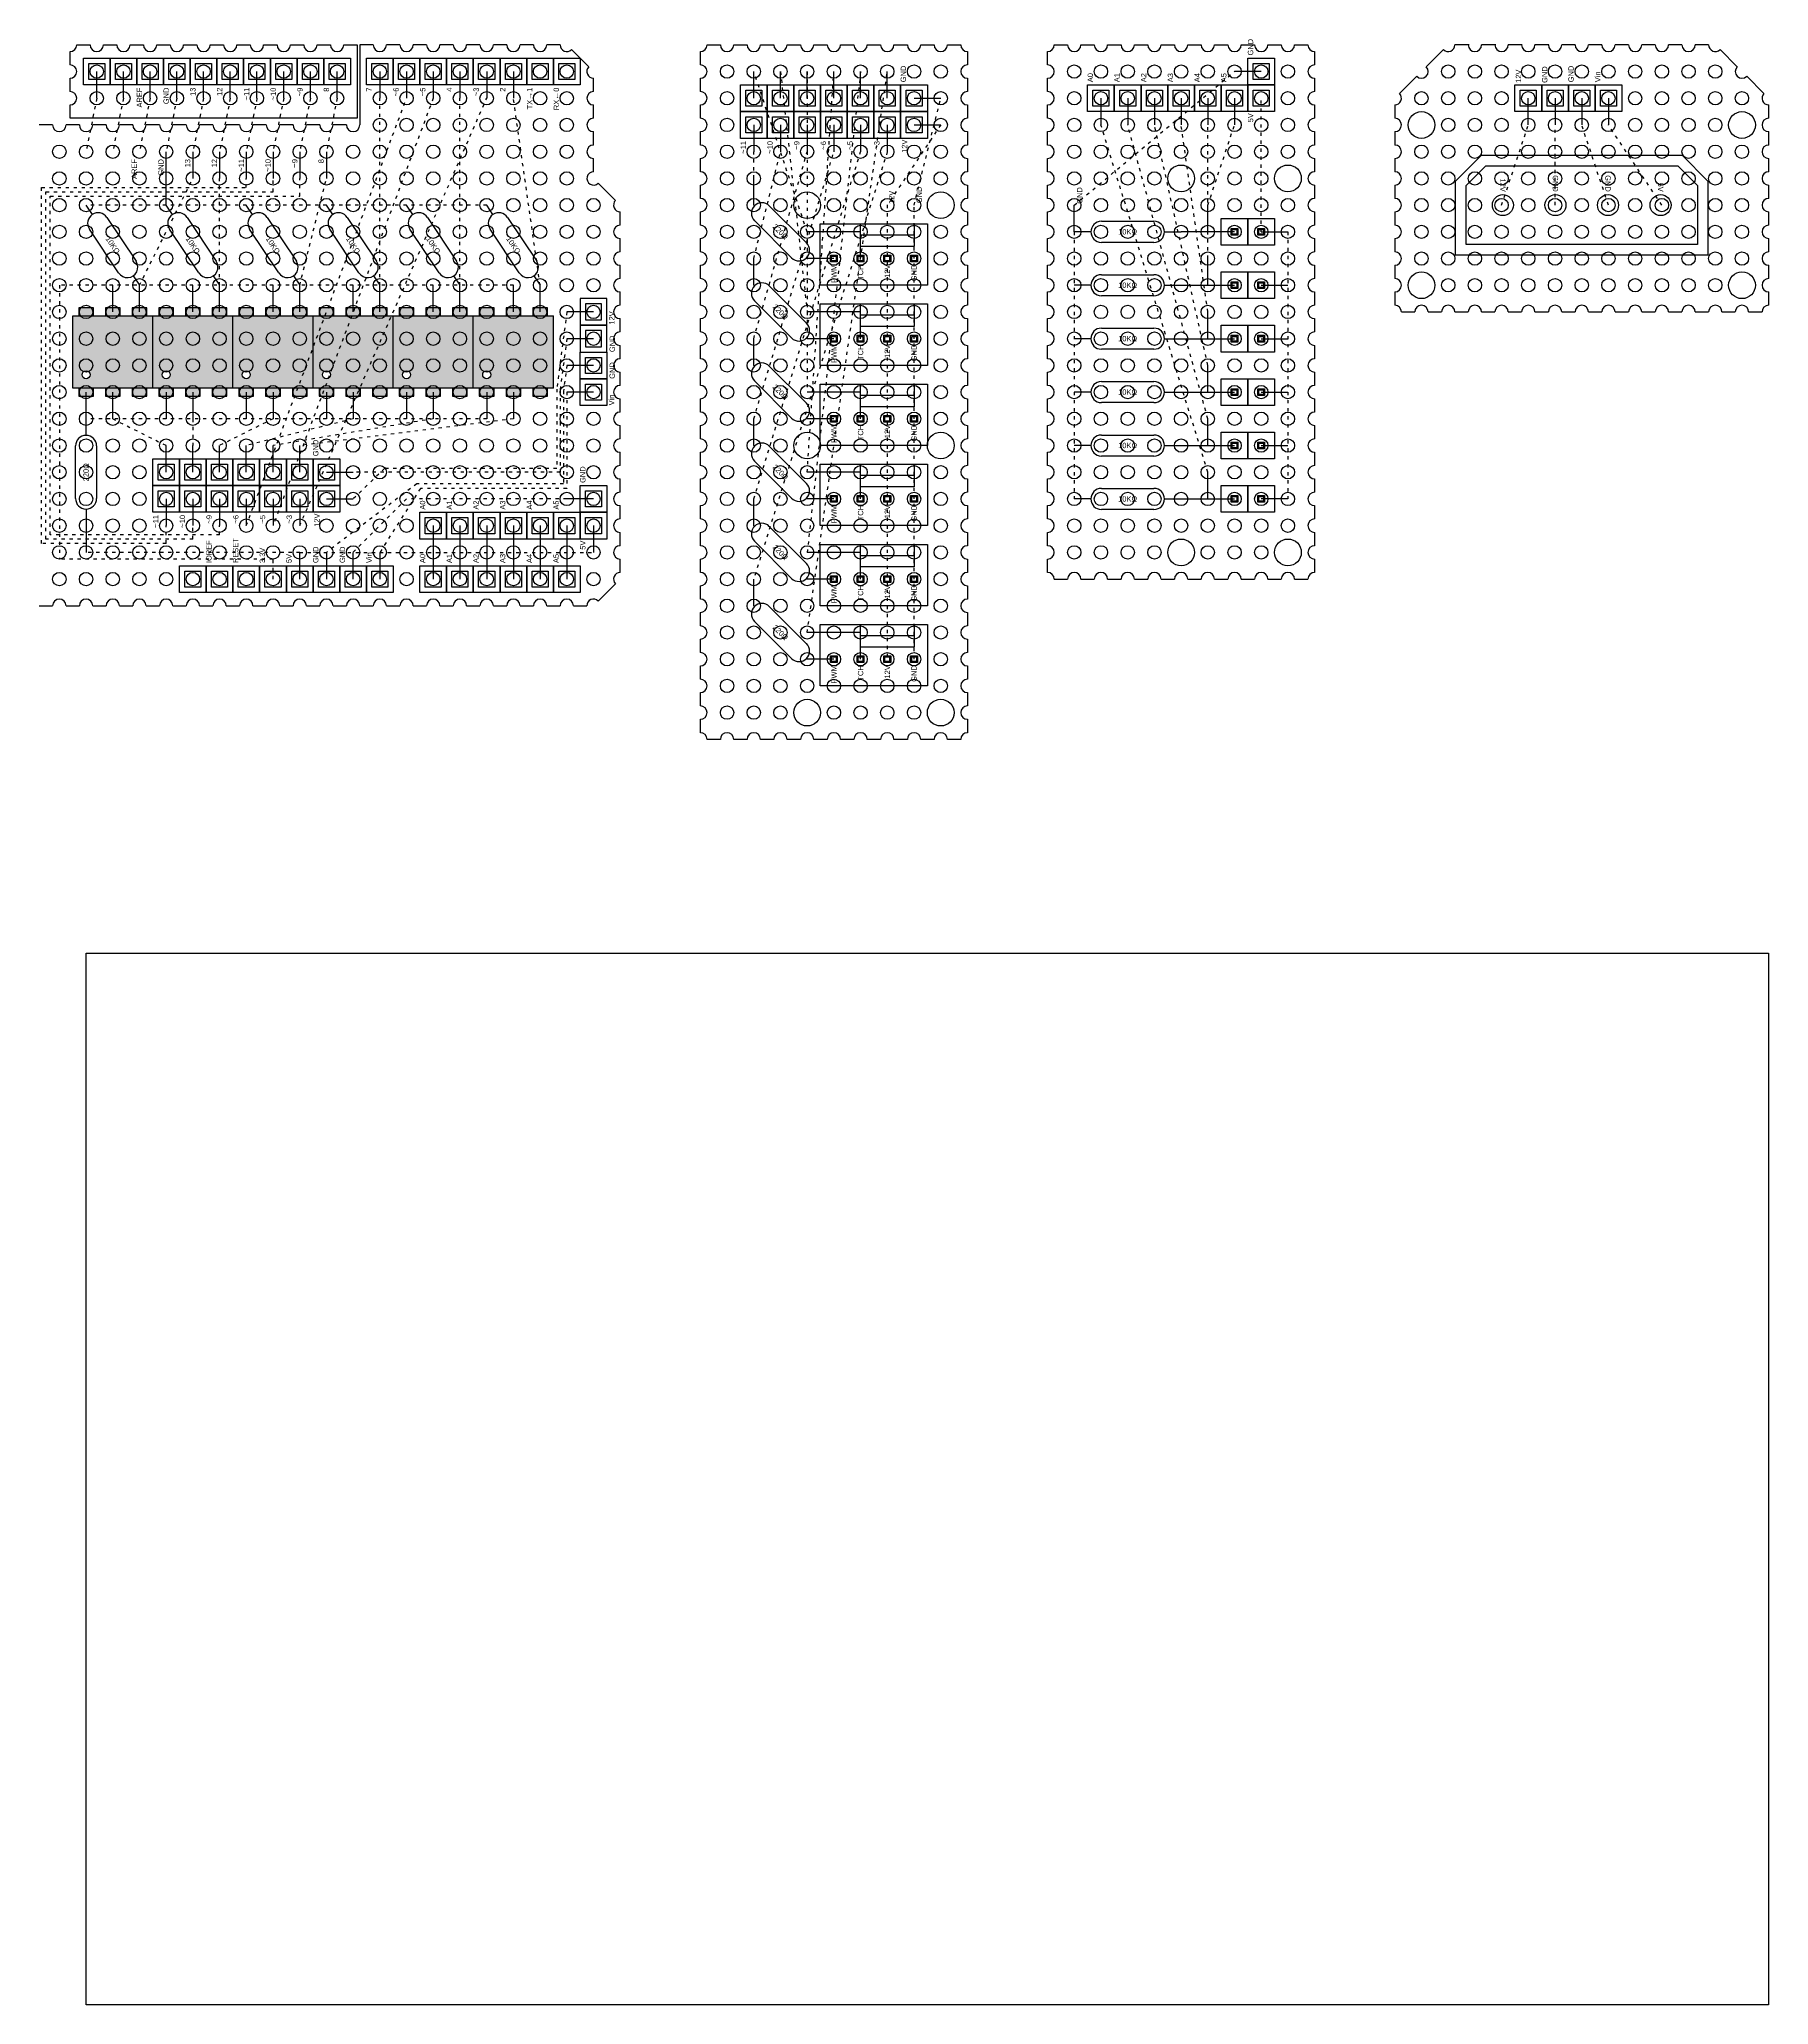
# Model space of a CAD drawing. Header units: millimetres. Extents: x -250 to 9600, y -5237 to 2121.
# Drawn here: x 3125 to 9600, y -5237 to 2121 of the extents above; entities that cross this region are included whole.
import ezdxf
from ezdxf.enums import TextEntityAlignment as Align

# ---------------------------------------------------------------- set-up
doc = ezdxf.new("R2010")
doc.units = ezdxf.units.MM
doc.linetypes.add('ACAD_ISO03W100', pattern=[30, 12, -18])
doc.layers.add('Cableado', color=7, linetype='ACAD_ISO03W100')
doc.layers.add('PCB', color=253, linetype='Continuous')
doc.styles.get("Standard").update_dxf_attribs({"font": 'arial.ttf'})

msp = doc.modelspace()

# ---------------------------------------------------------------- hatches: boundary and pattern name
h = msp.add_hatch(color=8)
h.dxf.hatch_style = 1
h.paths.add_polyline_path([(3472.5, 1085), (3527.5, 1085), (3527.5, 1115), (3472.5, 1115)])
h.paths.add_polyline_path([(3372.5, 1085), (3427.5, 1085), (3427.5, 1115), (3372.5, 1115)])
h.paths.add_polyline_path([(3272.5, 1085), (3327.5, 1085), (3327.5, 1115), (3272.5, 1115)])
h.paths.add_polyline_path([(3272.5, 785), (3327.5, 785), (3327.5, 815), (3272.5, 815)])
h.paths.add_polyline_path([(3372.5, 785), (3427.5, 785), (3427.5, 815), (3372.5, 815)])
h.paths.add_polyline_path([(3472.5, 785), (3527.5, 785), (3527.5, 815), (3472.5, 815)])
h = msp.add_hatch(color=8)
h.dxf.hatch_style = 1
h.paths.add_polyline_path([(3772.5, 1085), (3827.5, 1085), (3827.5, 1115), (3772.5, 1115)])
h.paths.add_polyline_path([(3672.5, 1085), (3727.5, 1085), (3727.5, 1115), (3672.5, 1115)])
h.paths.add_polyline_path([(3572.5, 1085), (3627.5, 1085), (3627.5, 1115), (3572.5, 1115)])
h.paths.add_polyline_path([(3572.5, 785), (3627.5, 785), (3627.5, 815), (3572.5, 815)])
h.paths.add_polyline_path([(3672.5, 785), (3727.5, 785), (3727.5, 815), (3672.5, 815)])
h.paths.add_polyline_path([(3772.5, 785), (3827.5, 785), (3827.5, 815), (3772.5, 815)])
h = msp.add_hatch(color=8)
h.dxf.hatch_style = 1
h.paths.add_polyline_path([(4072.5, 1085), (4127.5, 1085), (4127.5, 1115), (4072.5, 1115)])
h.paths.add_polyline_path([(3972.5, 1085), (4027.5, 1085), (4027.5, 1115), (3972.5, 1115)])
h.paths.add_polyline_path([(3872.5, 1085), (3927.5, 1085), (3927.5, 1115), (3872.5, 1115)])
h.paths.add_polyline_path([(3872.5, 785), (3927.5, 785), (3927.5, 815), (3872.5, 815)])
h.paths.add_polyline_path([(3972.5, 785), (4027.5, 785), (4027.5, 815), (3972.5, 815)])
h.paths.add_polyline_path([(4072.5, 785), (4127.5, 785), (4127.5, 815), (4072.5, 815)])
h = msp.add_hatch(color=8)
h.dxf.hatch_style = 1
h.paths.add_polyline_path([(4372.5, 1085), (4427.5, 1085), (4427.5, 1115), (4372.5, 1115)])
h.paths.add_polyline_path([(4272.5, 1085), (4327.5, 1085), (4327.5, 1115), (4272.5, 1115)])
h.paths.add_polyline_path([(4172.5, 1085), (4227.5, 1085), (4227.5, 1115), (4172.5, 1115)])
h.paths.add_polyline_path([(4172.5, 785), (4227.5, 785), (4227.5, 815), (4172.5, 815)])
h.paths.add_polyline_path([(4272.5, 785), (4327.5, 785), (4327.5, 815), (4272.5, 815)])
h.paths.add_polyline_path([(4372.5, 785), (4427.5, 785), (4427.5, 815), (4372.5, 815)])
h = msp.add_hatch(color=8)
h.dxf.hatch_style = 1
h.paths.add_polyline_path([(4672.5, 1085), (4727.5, 1085), (4727.5, 1115), (4672.5, 1115)])
h.paths.add_polyline_path([(4572.5, 1085), (4627.5, 1085), (4627.5, 1115), (4572.5, 1115)])
h.paths.add_polyline_path([(4472.5, 1085), (4527.5, 1085), (4527.5, 1115), (4472.5, 1115)])
h.paths.add_polyline_path([(4472.5, 785), (4527.5, 785), (4527.5, 815), (4472.5, 815)])
h.paths.add_polyline_path([(4572.5, 785), (4627.5, 785), (4627.5, 815), (4572.5, 815)])
h.paths.add_polyline_path([(4672.5, 785), (4727.5, 785), (4727.5, 815), (4672.5, 815)])
h = msp.add_hatch(color=8)
h.dxf.hatch_style = 1
h.paths.add_polyline_path([(4972.5, 1085), (5027.5, 1085), (5027.5, 1115), (4972.5, 1115)])
h.paths.add_polyline_path([(4872.5, 1085), (4927.5, 1085), (4927.5, 1115), (4872.5, 1115)])
h.paths.add_polyline_path([(4772.5, 1085), (4827.5, 1085), (4827.5, 1115), (4772.5, 1115)])
h.paths.add_polyline_path([(4772.5, 785), (4827.5, 785), (4827.5, 815), (4772.5, 815)])
h.paths.add_polyline_path([(4872.5, 785), (4927.5, 785), (4927.5, 815), (4872.5, 815)])
h.paths.add_polyline_path([(4972.5, 785), (5027.5, 785), (5027.5, 815), (4972.5, 815)])
h = msp.add_hatch(color=252)
h.dxf.hatch_style = 1
edge = h.paths.add_edge_path(flags=16)
edge.add_arc((3300, 865), 15, 0, 360)
h.paths.add_polyline_path([(3550, 815), (3550, 1085), (3250, 1085), (3250, 815)])
h = msp.add_hatch(color=252)
h.dxf.hatch_style = 1
edge = h.paths.add_edge_path(flags=16)
edge.add_arc((3600, 865), 15, 0, 360)
h.paths.add_polyline_path([(3850, 815), (3850, 1085), (3550, 1085), (3550, 815)])
h = msp.add_hatch(color=252)
h.dxf.hatch_style = 1
edge = h.paths.add_edge_path(flags=16)
edge.add_arc((3900, 865), 15, 0, 360)
h.paths.add_polyline_path([(4150, 815), (4150, 1085), (3850, 1085), (3850, 815)])
h = msp.add_hatch(color=252)
h.dxf.hatch_style = 1
edge = h.paths.add_edge_path(flags=16)
edge.add_arc((4200, 865), 15, 0, 360)
h.paths.add_polyline_path([(4450, 815), (4450, 1085), (4150, 1085), (4150, 815)])
h = msp.add_hatch(color=252)
h.dxf.hatch_style = 1
edge = h.paths.add_edge_path(flags=16)
edge.add_arc((4500, 865), 15, 0, 360)
h.paths.add_polyline_path([(4750, 815), (4750, 1085), (4450, 1085), (4450, 815)])
h = msp.add_hatch(color=252)
h.dxf.hatch_style = 1
edge = h.paths.add_edge_path(flags=16)
edge.add_arc((4800, 865), 15, 0, 360)
h.paths.add_polyline_path([(5050, 815), (5050, 1085), (4750, 1085), (4750, 815)])

# ---------------------------------------------------------------- linework, layer by layer
at = {"color": 6}
for p, q in [((4400, 2000), (4400, 1900)), ((4700, 2000), (4700, 1900)), ((4900, 2000), (4900, 1900)), ((3700, 1700), (3700, 1600)), ((3800, 1700), (3800, 1600)), ((4200, 1700), (4200, 1600))]:
    msp.add_line(p, q, dxfattribs=at)
at = {"color": 3}
for p, q in [((4500, 2000), (4500, 1900)), ((4600, 2000), (4600, 1900)), ((4800, 2000), (4800, 1900)), ((3900, 1700), (3900, 1600)), ((4000, 1700), (4000, 1600)), ((4100, 1700), (4100, 1600)), ((5800, 1500), (5800, 1600)), ((5800, 1200), (5800, 1300)), ((5800, 900), (5800, 1000)), ((5800, 600), (5800, 700)), ((5800, 300), (5800, 400)), ((5800, 0), (5800, 100))]:
    msp.add_line(p, q, dxfattribs=at)
for p, q in [((3323.6, 1464.6), (3300, 1500)), ((3623.6, 1464.6), (3600, 1500)), ((3923.6, 1464.6), (3900, 1500)), ((4223.6, 1464.6), (4200, 1500)), ((4523.6, 1464.6), (4500, 1500)), ((4823.6, 1464.6), (4800, 1500)), ((5802.6, 1497.4), (5800, 1500)), ((7000, 1400), (7000, 1500)), ((7062.3, 1400), (7000, 1400)), ((7337.8, 1400), (7400, 1400)), ((5997.4, 1302.6), (6000, 1300)), ((3476.4, 1235.3), (3500, 1200)), ((3776.4, 1235.3), (3800, 1200)), ((4076.4, 1235.3), (4100, 1200)), ((4376.4, 1235.3), (4400, 1200)), ((4676.4, 1235.3), (4700, 1200)), ((4976.4, 1235.3), (5000, 1200)), ((5802.6, 1197.4), (5800, 1200)), ((7062.3, 1200), (7000, 1200)), ((7337.8, 1200), (7400, 1200)), ((5997.4, 1002.6), (6000, 1000)), ((7062.3, 1000), (7000, 1000)), ((7337.8, 1000), (7400, 1000)), ((5802.6, 897.4), (5800, 900)), ((7062.3, 800), (7000, 800)), ((7337.8, 800), (7400, 800)), ((3300, 637.8), (3300, 700)), ((5997.4, 702.6), (6000, 700)), ((5802.6, 597.4), (5800, 600)), ((7062.3, 600), (7000, 600)), ((7337.8, 600), (7400, 600)), ((5997.4, 402.6), (6000, 400)), ((7062.3, 400), (7000, 400)), ((7337.8, 400), (7400, 400)), ((3300, 362.3), (3300, 300)), ((5802.6, 297.4), (5800, 300)), ((5997.4, 102.6), (6000, 100)), ((5802.6, -2.6), (5800, 0)), ((5997.4, -197.4), (6000, -200))]:
    msp.add_line(p, q)
at = {"color": 4}
for p, q in [((7500, 1400), (7500, 1500)), ((7500, 1400), (7400, 1400)), ((7500, 1200), (7500, 1300)), ((7400, 1200), (7500, 1200)), ((7500, 1200), (7600, 1200)), ((7500, 1000), (7500, 1100)), ((7400, 1000), (7500, 1000)), ((7500, 1000), (7600, 1000)), ((7500, 800), (7500, 900)), ((7400, 800), (7500, 800)), ((7500, 800), (7600, 800)), ((7500, 600), (7500, 700)), ((7400, 600), (7500, 600)), ((7500, 600), (7600, 600)), ((7500, 400), (7500, 500)), ((7400, 400), (7500, 400)), ((7500, 400), (7600, 400))]:
    msp.add_line(p, q, dxfattribs=at)
at = {"color": 1}
for p, q in [((7700, 1400), (7800, 1400)), ((7700, 1200), (7800, 1200)), ((3250, 815), (3250, 1085)), ((3550, 815), (3550, 1085)), ((3550, 815), (3550, 1085)), ((3850, 815), (3850, 1085)), ((3850, 815), (3850, 1085)), ((4150, 815), (4150, 1085)), ((4150, 815), (4150, 1085)), ((4450, 815), (4450, 1085)), ((4450, 815), (4450, 1085)), ((4750, 815), (4750, 1085)), ((4750, 815), (4750, 1085)), ((5050, 815), (5050, 1085)), ((7700, 1000), (7800, 1000)), ((7700, 800), (7800, 800)), ((7700, 600), (7800, 600)), ((7800, 400), (7700, 400))]:
    msp.add_line(p, q, dxfattribs=at)
at = {"color": 7}
msp.add_line((5200, 400), (5100, 400), dxfattribs=at)
for points in [[(3290, 1950), (3290, 2050), (3390, 2050), (3390, 1950)], [(3310, 1970), (3310, 2030), (3370, 2030), (3370, 1970)], [(3390, 1950), (3390, 2050), (3490, 2050), (3490, 1950)], [(3410, 1970), (3410, 2030), (3470, 2030), (3470, 1970)], [(3490, 1950), (3490, 2050), (3590, 2050), (3590, 1950)], [(3510, 1970), (3510, 2030), (3570, 2030), (3570, 1970)], [(3590, 1950), (3590, 2050), (3690, 2050), (3690, 1950)], [(3610, 1970), (3610, 2030), (3670, 2030), (3670, 1970)], [(3690, 1950), (3690, 2050), (3790, 2050), (3790, 1950)], [(3710, 1970), (3710, 2030), (3770, 2030), (3770, 1970)], [(3790, 1950), (3790, 2050), (3890, 2050), (3890, 1950)], [(3810, 1970), (3810, 2030), (3870, 2030), (3870, 1970)], [(3890, 1950), (3890, 2050), (3990, 2050), (3990, 1950)], [(3910, 1970), (3910, 2030), (3970, 2030), (3970, 1970)], [(3990, 1950), (3990, 2050), (4090, 2050), (4090, 1950)], [(4010, 1970), (4010, 2030), (4070, 2030), (4070, 1970)], [(4090, 1950), (4090, 2050), (4190, 2050), (4190, 1950)], [(4110, 1970), (4110, 2030), (4170, 2030), (4170, 1970)], [(4190, 1950), (4190, 2050), (4290, 2050), (4290, 1950)], [(4210, 1970), (4210, 2030), (4270, 2030), (4270, 1970)], [(4350, 1950), (4350, 2050), (4450, 2050), (4450, 1950)], [(4370, 1970), (4370, 2030), (4430, 2030), (4430, 1970)], [(4450, 1950), (4450, 2050), (4550, 2050), (4550, 1950)], [(4470, 1970), (4470, 2030), (4530, 2030), (4530, 1970)], [(4550, 1950), (4550, 2050), (4650, 2050), (4650, 1950)], [(4570, 1970), (4570, 2030), (4630, 2030), (4630, 1970)], [(4650, 1950), (4650, 2050), (4750, 2050), (4750, 1950)], [(4670, 1970), (4670, 2030), (4730, 2030), (4730, 1970)], [(4750, 1950), (4750, 2050), (4850, 2050), (4850, 1950)], [(4770, 1970), (4770, 2030), (4830, 2030), (4830, 1970)], [(4850, 1950), (4850, 2050), (4950, 2050), (4950, 1950)], [(4870, 1970), (4870, 2030), (4930, 2030), (4930, 1970)], [(4950, 1950), (4950, 2050), (5050, 2050), (5050, 1950)], [(4970, 1970), (4970, 2030), (5030, 2030), (5030, 1970)], [(5050, 1950), (5050, 2050), (5150, 2050), (5150, 1950)], [(5070, 1970), (5070, 2030), (5130, 2030), (5130, 1970)], [(7650, 2050), (7750, 2050), (7750, 1950), (7650, 1950)], [(7670, 2030), (7730, 2030), (7730, 1970), (7670, 1970)], [(5750, 1950), (5850, 1950), (5850, 1850), (5750, 1850)], [(5850, 1950), (5950, 1950), (5950, 1850), (5850, 1850)], [(5950, 1950), (6050, 1950), (6050, 1850), (5950, 1850)], [(6050, 1950), (6150, 1950), (6150, 1850), (6050, 1850)], [(6150, 1950), (6250, 1950), (6250, 1850), (6150, 1850)], [(6250, 1950), (6350, 1950), (6350, 1850), (6250, 1850)], [(6350, 1950), (6450, 1950), (6450, 1850), (6350, 1850)], [(6370, 1930), (6430, 1930), (6430, 1870), (6370, 1870)], [(7050, 1950), (7150, 1950), (7150, 1850), (7050, 1850)], [(7150, 1950), (7250, 1950), (7250, 1850), (7150, 1850)], [(7250, 1950), (7350, 1950), (7350, 1850), (7250, 1850)], [(7350, 1950), (7450, 1950), (7450, 1850), (7350, 1850)], [(7450, 1950), (7550, 1950), (7550, 1850), (7450, 1850)], [(7550, 1950), (7650, 1950), (7650, 1850), (7550, 1850)], [(7650, 1950), (7750, 1950), (7750, 1850), (7650, 1850)], [(8650, 1950), (8750, 1950), (8750, 1850), (8650, 1850)], [(8750, 1950), (8850, 1950), (8850, 1850), (8750, 1850)], [(8770, 1930), (8830, 1930), (8830, 1870), (8770, 1870)], [(8850, 1950), (8950, 1950), (8950, 1850), (8850, 1850)], [(8870, 1930), (8930, 1930), (8930, 1870), (8870, 1870)], [(8950, 1950), (9050, 1950), (9050, 1850), (8950, 1850)], [(5750, 1850), (5850, 1850), (5850, 1750), (5750, 1750)], [(5850, 1850), (5950, 1850), (5950, 1750), (5850, 1750)], [(5950, 1850), (6050, 1850), (6050, 1750), (5950, 1750)], [(6050, 1850), (6150, 1850), (6150, 1750), (6050, 1750)], [(6150, 1850), (6250, 1850), (6250, 1750), (6150, 1750)], [(6250, 1850), (6350, 1850), (6350, 1750), (6250, 1750)], [(6350, 1850), (6450, 1850), (6450, 1750), (6350, 1750)], [(6049.2, 1429.9), (6450.8, 1429.9), (6450.8, 1200), (6049.2, 1200)], [(6400, 1345.3), (6200, 1345.3), (6200, 1429.9), (6400, 1429.9)], [(6400, 1387.6), (6200, 1387.6), (6200, 1429.9), (6400, 1429.9)], [(7550, 1350), (7550, 1450), (7650, 1450), (7650, 1350)], [(7587.4, 1412.6), (7612.6, 1412.6), (7612.6, 1387.4), (7587.4, 1387.4)], [(7591.3, 1408.7), (7608.7, 1408.7), (7608.7, 1391.3), (7591.3, 1391.3)], [(7650, 1350), (7650, 1450), (7750, 1450), (7750, 1350)], [(7687.4, 1412.6), (7712.6, 1412.6), (7712.6, 1387.4), (7687.4, 1387.4)], [(7691.3, 1408.7), (7708.7, 1408.7), (7708.7, 1391.3), (7691.3, 1391.3)], [(6087.4, 1312.6), (6112.6, 1312.6), (6112.6, 1287.4), (6087.4, 1287.4)], [(6091.3, 1308.7), (6108.7, 1308.7), (6108.7, 1291.3), (6091.3, 1291.3)], [(6187.4, 1312.6), (6212.6, 1312.6), (6212.6, 1287.4), (6187.4, 1287.4)], [(6191.3, 1308.7), (6208.7, 1308.7), (6208.7, 1291.3), (6191.3, 1291.3)], [(6287.4, 1312.6), (6312.6, 1312.6), (6312.6, 1287.4), (6287.4, 1287.4)], [(6291.3, 1308.7), (6308.7, 1308.7), (6308.7, 1291.3), (6291.3, 1291.3)], [(6387.4, 1312.6), (6412.6, 1312.6), (6412.6, 1287.4), (6387.4, 1287.4)], [(6391.3, 1308.7), (6408.7, 1308.7), (6408.7, 1291.3), (6391.3, 1291.3)], [(7550, 1150), (7550, 1250), (7650, 1250), (7650, 1150)], [(7587.4, 1212.6), (7612.6, 1212.6), (7612.6, 1187.4), (7587.4, 1187.4)], [(7591.3, 1208.7), (7608.7, 1208.7), (7608.7, 1191.3), (7591.3, 1191.3)], [(7650, 1150), (7650, 1250), (7750, 1250), (7750, 1150)], [(7687.4, 1212.6), (7712.6, 1212.6), (7712.6, 1187.4), (7687.4, 1187.4)], [(7691.3, 1208.7), (7708.7, 1208.7), (7708.7, 1191.3), (7691.3, 1191.3)], [(5150, 1050), (5250, 1050), (5250, 1150), (5150, 1150)], [(6049.2, 1129.9), (6450.8, 1129.9), (6450.8, 900), (6049.2, 900)], [(6400, 1045.3), (6200, 1045.3), (6200, 1129.9), (6400, 1129.9)], [(6400, 1087.6), (6200, 1087.6), (6200, 1129.9), (6400, 1129.9)], [(5150, 950), (5250, 950), (5250, 1050), (5150, 1050)], [(7550, 950), (7550, 1050), (7650, 1050), (7650, 950)], [(7650, 950), (7650, 1050), (7750, 1050), (7750, 950)], [(5170, 970), (5230, 970), (5230, 1030), (5170, 1030)], [(6087.4, 1012.6), (6112.6, 1012.6), (6112.6, 987.4), (6087.4, 987.4)], [(6091.3, 1008.7), (6108.7, 1008.7), (6108.7, 991.3), (6091.3, 991.3)], [(6187.4, 1012.6), (6212.6, 1012.6), (6212.6, 987.4), (6187.4, 987.4)], [(6191.3, 1008.7), (6208.7, 1008.7), (6208.7, 991.3), (6191.3, 991.3)], [(6287.4, 1012.6), (6312.6, 1012.6), (6312.6, 987.4), (6287.4, 987.4)], [(6291.3, 1008.7), (6308.7, 1008.7), (6308.7, 991.3), (6291.3, 991.3)], [(6387.4, 1012.6), (6412.6, 1012.6), (6412.6, 987.4), (6387.4, 987.4)], [(6391.3, 1008.7), (6408.7, 1008.7), (6408.7, 991.3), (6391.3, 991.3)], [(7587.4, 1012.6), (7612.6, 1012.6), (7612.6, 987.4), (7587.4, 987.4)], [(7591.3, 1008.7), (7608.7, 1008.7), (7608.7, 991.3), (7591.3, 991.3)], [(7687.4, 1012.6), (7712.6, 1012.6), (7712.6, 987.4), (7687.4, 987.4)], [(7691.3, 1008.7), (7708.7, 1008.7), (7708.7, 991.3), (7691.3, 991.3)], [(5150, 950), (5250, 950), (5250, 850), (5150, 850)], [(5170, 930), (5230, 930), (5230, 870), (5170, 870)], [(5150, 850), (5250, 850), (5250, 750), (5150, 750)], [(6049.2, 829.9), (6450.8, 829.9), (6450.8, 600), (6049.2, 600)], [(6400, 745.3), (6200, 745.3), (6200, 829.9), (6400, 829.9)], [(6400, 787.6), (6200, 787.6), (6200, 829.9), (6400, 829.9)], [(7550, 750), (7550, 850), (7650, 850), (7650, 750)], [(7587.4, 812.6), (7612.6, 812.6), (7612.6, 787.4), (7587.4, 787.4)], [(7650, 750), (7650, 850), (7750, 850), (7750, 750)], [(7687.4, 812.6), (7712.6, 812.6), (7712.6, 787.4), (7687.4, 787.4)], [(7591.3, 808.7), (7608.7, 808.7), (7608.7, 791.3), (7591.3, 791.3)], [(7691.3, 808.7), (7708.7, 808.7), (7708.7, 791.3), (7691.3, 791.3)], [(6087.4, 712.6), (6112.6, 712.6), (6112.6, 687.4), (6087.4, 687.4)], [(6091.3, 708.7), (6108.7, 708.7), (6108.7, 691.3), (6091.3, 691.3)], [(6187.4, 712.6), (6212.6, 712.6), (6212.6, 687.4), (6187.4, 687.4)], [(6191.3, 708.7), (6208.7, 708.7), (6208.7, 691.3), (6191.3, 691.3)], [(6287.4, 712.6), (6312.6, 712.6), (6312.6, 687.4), (6287.4, 687.4)], [(6291.3, 708.7), (6308.7, 708.7), (6308.7, 691.3), (6291.3, 691.3)], [(6387.4, 712.6), (6412.6, 712.6), (6412.6, 687.4), (6387.4, 687.4)], [(6391.3, 708.7), (6408.7, 708.7), (6408.7, 691.3), (6391.3, 691.3)], [(7550, 550), (7550, 650), (7650, 650), (7650, 550)], [(7587.4, 612.6), (7612.6, 612.6), (7612.6, 587.4), (7587.4, 587.4)], [(7591.3, 608.7), (7608.7, 608.7), (7608.7, 591.3), (7591.3, 591.3)], [(7650, 550), (7650, 650), (7750, 650), (7750, 550)], [(7687.4, 612.6), (7712.6, 612.6), (7712.6, 587.4), (7687.4, 587.4)], [(7691.3, 608.7), (7708.7, 608.7), (7708.7, 591.3), (7691.3, 591.3)], [(3550, 550), (3650, 550), (3650, 450), (3550, 450)], [(3650, 550), (3750, 550), (3750, 450), (3650, 450)], [(3750, 550), (3850, 550), (3850, 450), (3750, 450)], [(3850, 550), (3950, 550), (3950, 450), (3850, 450)], [(3950, 550), (4050, 550), (4050, 450), (3950, 450)], [(4050, 550), (4150, 550), (4150, 450), (4050, 450)], [(4150, 550), (4250, 550), (4250, 450), (4150, 450)], [(4170, 530), (4230, 530), (4230, 470), (4170, 470)], [(6049.2, 529.9), (6450.8, 529.9), (6450.8, 300), (6049.2, 300)], [(6400, 445.3), (6200, 445.3), (6200, 529.9), (6400, 529.9)], [(6400, 487.6), (6200, 487.6), (6200, 529.9), (6400, 529.9)], [(3550, 450), (3650, 450), (3650, 350), (3550, 350)], [(3650, 450), (3750, 450), (3750, 350), (3650, 350)], [(3750, 450), (3850, 450), (3850, 350), (3750, 350)], [(3850, 450), (3950, 450), (3950, 350), (3850, 350)], [(3950, 450), (4050, 450), (4050, 350), (3950, 350)], [(4050, 450), (4150, 450), (4150, 350), (4050, 350)], [(4150, 450), (4250, 450), (4250, 350), (4150, 350)], [(5150, 450), (5250, 450), (5250, 350), (5150, 350)], [(7550, 350), (7550, 450), (7650, 450), (7650, 350)], [(7650, 350), (7650, 450), (7750, 450), (7750, 350)], [(5170, 430), (5230, 430), (5230, 370), (5170, 370)], [(6087.4, 412.6), (6112.6, 412.6), (6112.6, 387.4), (6087.4, 387.4)], [(6091.3, 408.7), (6108.7, 408.7), (6108.7, 391.3), (6091.3, 391.3)], [(6187.4, 412.6), (6212.6, 412.6), (6212.6, 387.4), (6187.4, 387.4)], [(6191.3, 408.7), (6208.7, 408.7), (6208.7, 391.3), (6191.3, 391.3)], [(6287.4, 412.6), (6312.6, 412.6), (6312.6, 387.4), (6287.4, 387.4)], [(6291.3, 408.7), (6308.7, 408.7), (6308.7, 391.3), (6291.3, 391.3)], [(6387.4, 412.6), (6412.6, 412.6), (6412.6, 387.4), (6387.4, 387.4)], [(6391.3, 408.7), (6408.7, 408.7), (6408.7, 391.3), (6391.3, 391.3)], [(7587.4, 412.6), (7612.6, 412.6), (7612.6, 387.4), (7587.4, 387.4)], [(7591.3, 408.7), (7608.7, 408.7), (7608.7, 391.3), (7591.3, 391.3)], [(7687.4, 412.6), (7712.6, 412.6), (7712.6, 387.4), (7687.4, 387.4)], [(7691.3, 408.7), (7708.7, 408.7), (7708.7, 391.3), (7691.3, 391.3)], [(4550, 350), (4650, 350), (4650, 250), (4550, 250)], [(4650, 350), (4750, 350), (4750, 250), (4650, 250)], [(4750, 350), (4850, 350), (4850, 250), (4750, 250)], [(4850, 350), (4950, 350), (4950, 250), (4850, 250)], [(4950, 350), (5050, 350), (5050, 250), (4950, 250)], [(5050, 350), (5150, 350), (5150, 250), (5050, 250)], [(5150, 350), (5250, 350), (5250, 250), (5150, 250)], [(6049.2, 229.9), (6450.8, 229.9), (6450.8, 0), (6049.2, 0)], [(6400, 145.3), (6200, 145.3), (6200, 229.9), (6400, 229.9)], [(6400, 187.6), (6200, 187.6), (6200, 229.9), (6400, 229.9)], [(3650, 50), (3650, 150), (3750, 150), (3750, 50)], [(3750, 50), (3750, 150), (3850, 150), (3850, 50)], [(3850, 50), (3850, 150), (3950, 150), (3950, 50)], [(3950, 50), (3950, 150), (4050, 150), (4050, 50)], [(4050, 50), (4050, 150), (4150, 150), (4150, 50)], [(4150, 50), (4150, 150), (4250, 150), (4250, 50)], [(4250, 50), (4250, 150), (4350, 150), (4350, 50)], [(4350, 50), (4350, 150), (4450, 150), (4450, 50)], [(4550, 50), (4550, 150), (4650, 150), (4650, 50)], [(4650, 50), (4650, 150), (4750, 150), (4750, 50)], [(4750, 50), (4750, 150), (4850, 150), (4850, 50)], [(4850, 50), (4850, 150), (4950, 150), (4950, 50)], [(4950, 50), (4950, 150), (5050, 150), (5050, 50)], [(5050, 50), (5050, 150), (5150, 150), (5150, 50)], [(3670, 70), (3670, 130), (3730, 130), (3730, 70)], [(3770, 70), (3770, 130), (3830, 130), (3830, 70)], [(3870, 70), (3870, 130), (3930, 130), (3930, 70)], [(3970, 70), (3970, 130), (4030, 130), (4030, 70)], [(4170, 70), (4170, 130), (4230, 130), (4230, 70)], [(4270, 70), (4270, 130), (4330, 130), (4330, 70)], [(4570, 70), (4570, 130), (4630, 130), (4630, 70)], [(4670, 70), (4670, 130), (4730, 130), (4730, 70)], [(4770, 70), (4770, 130), (4830, 130), (4830, 70)], [(4870, 70), (4870, 130), (4930, 130), (4930, 70)], [(4970, 70), (4970, 130), (5030, 130), (5030, 70)], [(5070, 70), (5070, 130), (5130, 130), (5130, 70)], [(6087.4, 112.6), (6112.6, 112.6), (6112.6, 87.4), (6087.4, 87.4)], [(6091.3, 108.7), (6108.7, 108.7), (6108.7, 91.3), (6091.3, 91.3)], [(6187.4, 112.6), (6212.6, 112.6), (6212.6, 87.4), (6187.4, 87.4)], [(6191.3, 108.7), (6208.7, 108.7), (6208.7, 91.3), (6191.3, 91.3)], [(6287.4, 112.6), (6312.6, 112.6), (6312.6, 87.4), (6287.4, 87.4)], [(6291.3, 108.7), (6308.7, 108.7), (6308.7, 91.3), (6291.3, 91.3)], [(6387.4, 112.6), (6412.6, 112.6), (6412.6, 87.4), (6387.4, 87.4)], [(6391.3, 108.7), (6408.7, 108.7), (6408.7, 91.3), (6391.3, 91.3)], [(6049.2, -70.1), (6450.8, -70.1), (6450.8, -300), (6049.2, -300)], [(6400, -154.7), (6200, -154.7), (6200, -70.1), (6400, -70.1)], [(6400, -112.4), (6200, -112.4), (6200, -70.1), (6400, -70.1)], [(6087.4, -187.4), (6112.6, -187.4), (6112.6, -212.6), (6087.4, -212.6)], [(6091.3, -191.3), (6108.7, -191.3), (6108.7, -208.7), (6091.3, -208.7)], [(6187.4, -187.4), (6212.6, -187.4), (6212.6, -212.6), (6187.4, -212.6)], [(6191.3, -191.3), (6208.7, -191.3), (6208.7, -208.7), (6191.3, -208.7)], [(6287.4, -187.4), (6312.6, -187.4), (6312.6, -212.6), (6287.4, -212.6)], [(6291.3, -191.3), (6308.7, -191.3), (6308.7, -208.7), (6291.3, -208.7)], [(6387.4, -187.4), (6412.6, -187.4), (6412.6, -212.6), (6387.4, -212.6)], [(6391.3, -191.3), (6408.7, -191.3), (6408.7, -208.7), (6391.3, -208.7)]]:
    msp.add_lwpolyline(points, close=True)
at = {"color": 5}
for points in [[(3340, 1900), (3340, 2000)], [(3440, 1900), (3440, 2000)], [(3540, 1900), (3540, 2000)], [(3740, 1900), (3740, 2000)], [(3840, 1900), (3840, 2000)], [(3940, 1900), (3940, 2000)], [(4040, 1900), (4040, 2000)], [(4140, 1900), (4140, 2000)], [(4240, 1900), (4240, 2000)]]:
    msp.add_lwpolyline(points, dxfattribs=at)
at = {"color": 7}
for points in [[(3640, 1900), (3640, 2000)], [(7700, 2000), (7600, 2000)], [(6400, 1900), (6500, 1900)], [(3600, 1500), (3600, 1700)], [(5200, 1000), (5100, 1000)], [(5200, 900), (5100, 900)], [(4200, 500), (4300, 500)]]:
    msp.add_lwpolyline(points, dxfattribs=at)
at = {"color": 6}
for points in [[(5800, 1900), (5800, 2000)], [(5900, 1900), (5900, 2000)], [(6000, 1900), (6000, 2000)], [(6100, 1900), (6100, 2000)], [(6200, 1900), (6200, 2000)], [(6300, 1900), (6300, 2000)], [(6200, 1300), (6200, 1400), (6000, 1400)], [(3500, 1100), (3500, 1200)], [(3800, 1100), (3800, 1200)], [(4100, 1100), (4100, 1200)], [(4400, 1100), (4400, 1200)], [(4700, 1100), (4700, 1200)], [(5000, 1100), (5000, 1200)], [(6200, 1000), (6200, 1100), (6000, 1100)], [(3400, 700), (3400, 800)], [(3700, 800), (3700, 700)], [(4000, 800), (4000, 700)], [(4300, 800), (4300, 700)], [(4600, 800), (4600, 700)], [(4900, 800), (4900, 700)], [(6200, 700), (6200, 800), (6000, 800)], [(3600, 500), (3600, 600)], [(3700, 500), (3700, 600)], [(3800, 500), (3800, 600)], [(3900, 500), (3900, 600)], [(4000, 500), (4000, 600)], [(4100, 500), (4100, 600)], [(6200, 400), (6200, 500), (6000, 500)], [(6200, 100), (6200, 200), (6000, 200)], [(6200, -200), (6200, -100), (6000, -100)]]:
    msp.add_lwpolyline(points, dxfattribs=at)
for points in [[(5770, 1930), (5830, 1930), (5830, 1870), (5770, 1870)], [(5870, 1930), (5930, 1930), (5930, 1870), (5870, 1870)], [(5970, 1930), (6030, 1930), (6030, 1870), (5970, 1870)], [(6070, 1930), (6130, 1930), (6130, 1870), (6070, 1870)], [(6170, 1930), (6230, 1930), (6230, 1870), (6170, 1870)], [(6270, 1930), (6330, 1930), (6330, 1870), (6270, 1870)], [(3570, 530), (3630, 530), (3630, 470), (3570, 470)], [(3670, 530), (3730, 530), (3730, 470), (3670, 470)], [(3770, 530), (3830, 530), (3830, 470), (3770, 470)], [(3870, 530), (3930, 530), (3930, 470), (3870, 470)], [(3970, 530), (4030, 530), (4030, 470), (3970, 470)], [(4070, 530), (4130, 530), (4130, 470), (4070, 470)]]:
    msp.add_lwpolyline(points, close=True, dxfattribs=at)
at = {"color": 4}
for points in [[(7070, 1930), (7130, 1930), (7130, 1870), (7070, 1870)], [(7170, 1930), (7230, 1930), (7230, 1870), (7170, 1870)], [(7270, 1930), (7330, 1930), (7330, 1870), (7270, 1870)], [(7370, 1930), (7430, 1930), (7430, 1870), (7370, 1870)], [(7470, 1930), (7530, 1930), (7530, 1870), (7470, 1870)], [(7570, 1930), (7630, 1930), (7630, 1870), (7570, 1870)], [(4570, 330), (4630, 330), (4630, 270), (4570, 270)], [(4670, 330), (4730, 330), (4730, 270), (4670, 270)], [(4770, 330), (4830, 330), (4830, 270), (4770, 270)], [(4870, 330), (4930, 330), (4930, 270), (4870, 270)], [(4970, 330), (5030, 330), (5030, 270), (4970, 270)], [(5070, 330), (5130, 330), (5130, 270), (5070, 270)]]:
    msp.add_lwpolyline(points, close=True, dxfattribs=at)
at = {"color": 1}
for points in [[(7670, 1930), (7730, 1930), (7730, 1870), (7670, 1870)], [(8670, 1930), (8730, 1930), (8730, 1870), (8670, 1870)], [(8970, 1930), (9030, 1930), (9030, 1870), (8970, 1870)], [(6370, 1830), (6430, 1830), (6430, 1770), (6370, 1770)], [(3272.5, 1085), (3327.5, 1085), (3327.5, 1115), (3272.5, 1115)], [(3372.5, 1085), (3427.5, 1085), (3427.5, 1115), (3372.5, 1115)], [(3472.5, 1085), (3527.5, 1085), (3527.5, 1115), (3472.5, 1115)], [(3572.5, 1085), (3627.5, 1085), (3627.5, 1115), (3572.5, 1115)], [(3672.5, 1085), (3727.5, 1085), (3727.5, 1115), (3672.5, 1115)], [(3772.5, 1085), (3827.5, 1085), (3827.5, 1115), (3772.5, 1115)], [(3872.5, 1085), (3927.5, 1085), (3927.5, 1115), (3872.5, 1115)], [(3972.5, 1085), (4027.5, 1085), (4027.5, 1115), (3972.5, 1115)], [(4072.5, 1085), (4127.5, 1085), (4127.5, 1115), (4072.5, 1115)], [(4172.5, 1085), (4227.5, 1085), (4227.5, 1115), (4172.5, 1115)], [(4272.5, 1085), (4327.5, 1085), (4327.5, 1115), (4272.5, 1115)], [(4372.5, 1085), (4427.5, 1085), (4427.5, 1115), (4372.5, 1115)], [(4472.5, 1085), (4527.5, 1085), (4527.5, 1115), (4472.5, 1115)], [(4572.5, 1085), (4627.5, 1085), (4627.5, 1115), (4572.5, 1115)], [(4672.5, 1085), (4727.5, 1085), (4727.5, 1115), (4672.5, 1115)], [(4772.5, 1085), (4827.5, 1085), (4827.5, 1115), (4772.5, 1115)], [(4872.5, 1085), (4927.5, 1085), (4927.5, 1115), (4872.5, 1115)], [(4972.5, 1085), (5027.5, 1085), (5027.5, 1115), (4972.5, 1115)], [(5170, 1070), (5230, 1070), (5230, 1130), (5170, 1130)], [(3272.5, 785), (3327.5, 785), (3327.5, 815), (3272.5, 815)], [(3372.5, 785), (3427.5, 785), (3427.5, 815), (3372.5, 815)], [(3472.5, 785), (3527.5, 785), (3527.5, 815), (3472.5, 815)], [(3572.5, 785), (3627.5, 785), (3627.5, 815), (3572.5, 815)], [(3672.5, 785), (3727.5, 785), (3727.5, 815), (3672.5, 815)], [(3772.5, 785), (3827.5, 785), (3827.5, 815), (3772.5, 815)], [(3872.5, 785), (3927.5, 785), (3927.5, 815), (3872.5, 815)], [(3972.5, 785), (4027.5, 785), (4027.5, 815), (3972.5, 815)], [(4072.5, 785), (4127.5, 785), (4127.5, 815), (4072.5, 815)], [(4172.5, 785), (4227.5, 785), (4227.5, 815), (4172.5, 815)], [(4272.5, 785), (4327.5, 785), (4327.5, 815), (4272.5, 815)], [(4372.5, 785), (4427.5, 785), (4427.5, 815), (4372.5, 815)], [(4472.5, 785), (4527.5, 785), (4527.5, 815), (4472.5, 815)], [(4572.5, 785), (4627.5, 785), (4627.5, 815), (4572.5, 815)], [(4672.5, 785), (4727.5, 785), (4727.5, 815), (4672.5, 815)], [(4772.5, 785), (4827.5, 785), (4827.5, 815), (4772.5, 815)], [(4872.5, 785), (4927.5, 785), (4927.5, 815), (4872.5, 815)], [(4972.5, 785), (5027.5, 785), (5027.5, 815), (4972.5, 815)], [(5170, 830), (5230, 830), (5230, 770), (5170, 770)], [(4170, 430), (4230, 430), (4230, 370), (4170, 370)], [(5170, 330), (5230, 330), (5230, 270), (5170, 270)], [(4070, 70), (4070, 130), (4130, 130), (4130, 70)], [(4370, 70), (4370, 130), (4430, 130), (4430, 70)]]:
    msp.add_lwpolyline(points, close=True, dxfattribs=at)
at = {"color": 4}
for points in [[(7100, 1900), (7100, 1800)], [(7200, 1900), (7200, 1800)], [(7300, 1900), (7300, 1800)], [(7400, 1900), (7400, 1800)], [(7500, 1900), (7500, 1800)], [(7600, 1900), (7600, 1800)], [(7600, 1400), (7500, 1400)], [(4600, 300), (4600, 100)], [(4700, 300), (4700, 100)], [(4800, 300), (4800, 100)], [(4900, 300), (4900, 100)], [(5000, 300), (5000, 100)], [(5100, 300), (5100, 100)]]:
    msp.add_lwpolyline(points, dxfattribs=at)
at = {"color": 1, "linetype": 'Continuous'}
for points in [[(8700, 1800), (8700, 1900)], [(9000, 1900), (9000, 1800)]]:
    msp.add_lwpolyline(points, dxfattribs=at)
at = {"color": 7, "linetype": 'Continuous'}
for points in [[(8800, 1900), (8800, 1800)], [(8900, 1900), (8900, 1800)]]:
    msp.add_lwpolyline(points, dxfattribs=at)
at = {"color": 3}
for points in [[(5770, 1830), (5830, 1830), (5830, 1770), (5770, 1770)], [(5870, 1830), (5930, 1830), (5930, 1770), (5870, 1770)], [(5970, 1830), (6030, 1830), (6030, 1770), (5970, 1770)], [(6070, 1830), (6130, 1830), (6130, 1770), (6070, 1770)], [(6170, 1830), (6230, 1830), (6230, 1770), (6170, 1770)], [(6270, 1830), (6330, 1830), (6330, 1770), (6270, 1770)], [(3570, 430), (3630, 430), (3630, 370), (3570, 370)], [(3670, 430), (3730, 430), (3730, 370), (3670, 370)], [(3770, 430), (3830, 430), (3830, 370), (3770, 370)], [(3870, 430), (3930, 430), (3930, 370), (3870, 370)], [(3970, 430), (4030, 430), (4030, 370), (3970, 370)], [(4070, 430), (4130, 430), (4130, 370), (4070, 370)]]:
    msp.add_lwpolyline(points, close=True, dxfattribs=at)
for points in [[(5800, 1800), (5800, 1700)], [(5900, 1800), (5900, 1700)], [(6000, 1800), (6000, 1700)], [(6100, 1800), (6100, 1700)], [(6200, 1800), (6200, 1700)], [(6300, 1800), (6300, 1700)], [(6100, 1300), (6000, 1300)], [(6100, 1000), (6000, 1000)], [(6100, 700), (6000, 700)], [(3600, 400), (3600, 300)], [(3700, 400), (3700, 300)], [(3800, 400), (3800, 300)], [(3900, 400), (3900, 300)], [(4000, 400), (4000, 300)], [(4100, 400), (4100, 300)], [(6100, 400), (6000, 400)], [(6100, 100), (6000, 100)], [(6100, -200), (6000, -200)]]:
    msp.add_lwpolyline(points, dxfattribs=at)
at = {"color": 1}
for points in [[(6400, 1800), (6500, 1800)], [(3400, 1100), (3400, 1200)], [(3700, 1100), (3700, 1200)], [(4000, 1100), (4000, 1200)], [(4300, 1100), (4300, 1200)], [(4600, 1100), (4600, 1200)], [(4900, 1100), (4900, 1200)], [(3250, 1085), (3550, 1085)], [(3550, 1085), (3850, 1085)], [(3850, 1085), (4150, 1085)], [(4150, 1085), (4450, 1085)], [(4450, 1085), (4750, 1085)], [(4750, 1085), (5050, 1085)], [(5200, 1100), (5100, 1100)], [(3550, 815), (3250, 815)], [(3850, 815), (3550, 815)], [(4150, 815), (3850, 815)], [(4450, 815), (4150, 815)], [(4750, 815), (4450, 815)], [(5050, 815), (4750, 815)], [(3300, 700), (3300, 800)], [(3600, 800), (3600, 700)], [(3900, 800), (3900, 700)], [(4200, 800), (4200, 700)], [(4500, 800), (4500, 700)], [(4800, 800), (4800, 700)], [(5200, 800), (5100, 800)], [(4200, 400), (4300, 400)], [(3300, 300), (3300, 200)], [(5200, 300), (5200, 200)], [(4100, 100), (4100, 200), (4100, 200)], [(4400, 200), (4400, 100)]]:
    msp.add_lwpolyline(points, dxfattribs=at)
at = {"color": 7}
for points in [[(9372.4, 1590.1), (9372.4, 1313), (8427.6, 1313), (8427.6, 1590.1), (8524.4, 1687), (9275.6, 1687)], [(9333.1, 1573.8), (9333.1, 1352.4), (8466.9, 1352.4), (8466.9, 1573.8), (8540.7, 1647.6), (9259.3, 1647.6)]]:
    msp.add_lwpolyline(points, close=True, dxfattribs=at)
for points in [[(5858.2, 1497.4), (5997.4, 1358.2)], [(3421.8, 1246.3), (3312.6, 1410.1)], [(3378.2, 1453.7), (3487.4, 1289.9)], [(3721.8, 1246.3), (3612.6, 1410.1)], [(3678.2, 1453.7), (3787.4, 1289.9)], [(4021.8, 1246.3), (3912.6, 1410.1)], [(3978.2, 1453.7), (4087.4, 1289.9)], [(4321.8, 1246.3), (4212.6, 1410.1)], [(4278.2, 1453.7), (4387.4, 1289.9)], [(4621.8, 1246.3), (4512.6, 1410.1)], [(4578.2, 1453.7), (4687.4, 1289.9)], [(4921.8, 1246.3), (4812.6, 1410.1)], [(4878.2, 1453.7), (4987.4, 1289.9)], [(5941.8, 1302.6), (5802.6, 1441.8)], [(7101.6, 1439.4), (7298.4, 1439.4)], [(7298.4, 1360.6), (7101.6, 1360.6)], [(5858.2, 1197.4), (5997.4, 1058.2)], [(7101.6, 1239.4), (7298.4, 1239.4)], [(5941.8, 1002.6), (5802.6, 1141.8)], [(7298.4, 1160.6), (7101.6, 1160.6)], [(7101.6, 1039.4), (7298.4, 1039.4)], [(7298.4, 960.6), (7101.6, 960.6)], [(5858.2, 897.4), (5997.4, 758.2)], [(5941.8, 702.6), (5802.6, 841.8)], [(7101.6, 839.4), (7298.4, 839.4)], [(7298.4, 760.6), (7101.6, 760.6)], [(3260.6, 401.6), (3260.6, 598.4)], [(3339.4, 598.4), (3339.4, 401.6)], [(5858.2, 597.4), (5997.4, 458.2)], [(7101.6, 639.4), (7298.4, 639.4)], [(5941.8, 402.6), (5802.6, 541.8)], [(7298.4, 560.6), (7101.6, 560.6)], [(7101.6, 439.4), (7298.4, 439.4)], [(5858.2, 297.4), (5997.4, 158.2)], [(7298.4, 360.6), (7101.6, 360.6)], [(5941.8, 102.6), (5802.6, 241.8)], [(4200, 200), (4200, 100)], [(4300, 100), (4300, 200)], [(5941.8, -197.4), (5802.6, -58.2)], [(5858.2, -2.6), (5997.4, -141.8)]]:
    msp.add_lwpolyline(points)
at = {"color": 5}
msp.add_lwpolyline([(3300, -5237), (3300, -1300), (9599.2, -1300), (9599.2, -5237)], close=True, dxfattribs=at)
at = {"color": 7}
for centre in [(8604.7, 1500), (8801.6, 1500), (8998.4, 1500), (9195.3, 1500)]:
    msp.add_circle(centre, 39.4, dxfattribs=at)
at = {"color": 1}
for centre in [(3300, 865), (3600, 865), (3900, 865), (4200, 865), (4500, 865), (4800, 865)]:
    msp.add_circle(centre, 15, dxfattribs=at)
for centre, start, end in [((5830.4, 1469.6), 45, 225), ((3345.4, 1431.9), 33.69007, 213.69007), ((3645.4, 1431.9), 33.69007, 213.69007), ((3945.4, 1431.9), 33.69007, 213.69007), ((4245.4, 1431.9), 33.69007, 213.69007), ((4545.4, 1431.9), 33.69007, 213.69007), ((4845.4, 1431.9), 33.69007, 213.69007), ((7101.6, 1400), 90, 270), ((7298.4, 1400), 270, 90), ((5969.6, 1330.4), 225, 45), ((3454.6, 1268.1), 213.69007, 33.69007), ((3754.6, 1268.1), 213.69007, 33.69007), ((4054.6, 1268.1), 213.69007, 33.69007), ((4354.6, 1268.1), 213.69007, 33.69007), ((4654.6, 1268.1), 213.69007, 33.69007), ((4954.6, 1268.1), 213.69007, 33.69007), ((5830.4, 1169.6), 45, 225), ((7101.6, 1200), 90, 270), ((7298.4, 1200), 270, 90), ((5969.6, 1030.4), 225, 45), ((7101.6, 1000), 90, 270), ((7298.4, 1000), 270, 90), ((5830.4, 869.6), 45, 225), ((7101.6, 800), 90, 270), ((7298.4, 800), 270, 90), ((5969.6, 730.4), 225, 45), ((3300, 598.4), 0, 180), ((5830.4, 569.6), 45, 225), ((7101.6, 600), 90, 270), ((7298.4, 600), 270, 90), ((5969.6, 430.4), 225, 45), ((3300, 401.6), 180, 0), ((7101.6, 400), 90, 270), ((7298.4, 400), 270, 90), ((5830.4, 269.6), 45, 225), ((5969.6, 130.4), 225, 45), ((5830.4, -30.4), 45, 225), ((5969.6, -169.6), 225, 45)]:
    msp.add_arc(centre, 39.4, start, end)
at = {"layer": 'Cableado', "color": 1, "linetype": 'ACAD_ISO03W100'}
for p, q in [((7700, 1400), (7700, 1900)), ((7800, 1400), (7800, 400))]:
    msp.add_line(p, q, dxfattribs=at)
at = {"layer": 'Cableado', "color": 3}
for p, q in [((3900, 1566.2), (3900, 1600)), ((4000, 1550), (4000, 1600)), ((4100, 1533.8), (4100, 1600)), ((3600, 233.8), (3600, 300)), ((3700, 250), (3700, 300)), ((3800, 266.2), (3800, 300))]:
    msp.add_line(p, q, dxfattribs=at)
at = {"layer": 'Cableado', "color": 6, "linetype": 'ACAD_ISO03W100'}
for points in [[(6000, 1400), (5800, 2000)], [(5900, 2000), (6000, 1100)], [(6000, 2000), (6000, 800)], [(6000, 500), (6100, 2000)], [(6200, 2000), (6000, 200)], [(6000, -100), (6300, 2000)], [(4400, 1200), (4400, 1900)], [(4700, 1200), (4700, 1900)], [(5000, 1200), (4900, 1900)], [(3500, 1200), (3700, 1600)], [(3800, 1200), (3800, 1600)], [(4100, 1200), (4200, 1600)], [(3400, 700), (3600, 600)], [(3700, 700), (3700, 600)], [(4000, 700), (3800, 600)], [(4300, 700), (3900, 600)], [(4600, 700), (4000, 600)], [(4900, 700), (4100, 600)]]:
    msp.add_lwpolyline(points, dxfattribs=at)
at = {"layer": 'Cableado', "color": 7, "linetype": 'ACAD_ISO03W100'}
for points in [[(7000, 1500), (7600, 2000)], [(3640, 1900), (3600, 1700)], [(6400, 1500), (6500, 1900)], [(8800, 1500), (8800, 1800)], [(9000, 1500), (8900, 1800)], [(4800, 1500), (3300, 1500)], [(6400, -200), (6400, 1500)]]:
    msp.add_lwpolyline(points, dxfattribs=at)
at = {"layer": 'Cableado', "color": 5, "linetype": 'ACAD_ISO03W100'}
for points in [[(3340, 1900), (3300, 1700)], [(3440, 1900), (3400, 1700)], [(3540, 1900), (3500, 1700)], [(3740, 1900), (3700, 1700)], [(3840, 1900), (3800, 1700)], [(3940, 1900), (3900, 1700)], [(4040, 1900), (4000, 1700)], [(4140, 1900), (4100, 1700)], [(4240, 1900), (4200, 1700)]]:
    msp.add_lwpolyline(points, dxfattribs=at)
at = {"layer": 'Cableado', "color": 3, "linetype": 'ACAD_ISO03W100'}
for points in [[(3900, 300), (4500, 1900)], [(4600, 1900), (4000, 300)], [(4100, 300), (4800, 1900)], [(5800, 1600), (5800, 1700)], [(5800, 1300), (5900, 1700)], [(5800, 1000), (6000, 1700)], [(5800, 700), (6100, 1700)], [(5800, 400), (6200, 1700)], [(6300, 1700), (5800, 100)]]:
    msp.add_lwpolyline(points, dxfattribs=at)
at = {"layer": 'Cableado', "color": 1, "linetype": 'ACAD_ISO03W100'}
for points in [[(6500, 1800), (6300, 1500)], [(8600, 1500), (8700, 1800)], [(9200, 1500), (9000, 1800)], [(6300, 1500), (6300, -200)], [(4900, 1200), (3400, 1200), (3200, 1200), (3200, 175)], [(4800, 700), (3300, 700)], [(4000, 100), (4000, 175), (3200, 175)], [(4100, 200), (3300, 200)], [(4100, 200), (5200, 200)]]:
    msp.add_lwpolyline(points, dxfattribs=at)
at = {"layer": 'Cableado', "color": 4, "linetype": 'ACAD_ISO03W100'}
for points in [[(7500, 500), (7100, 1800)], [(7500, 700), (7200, 1800)], [(7500, 900), (7300, 1800)], [(7500, 1100), (7400, 1800)], [(7500, 1500), (7600, 1800)], [(7500, 1300), (7500, 1800)]]:
    msp.add_lwpolyline(points, dxfattribs=at)
at = {"layer": 'Cableado', "color": 3}
for points in [[(3600, 233.8), (3133.8, 233.8), (3133.8, 1566.2), (3900, 1566.2)], [(3700, 250), (3150, 250), (3150, 1550), (4000, 1550)], [(3800, 266.2), (3166.2, 266.2), (3166.2, 1533.8), (4100, 1533.8)]]:
    msp.add_lwpolyline(points, dxfattribs=at)
at = {"layer": 'Cableado', "color": 7}
for points in [[(7000, 1400), (7000, 400)], [(5100, 1000), (5075, 807.5), (5075, 500), (4300, 500)], [(5100, 900), (5087.5, 803.8), (5087.5, 456.9), (4538.3, 456.9), (4200, 200)], [(5100, 400), (4500, 400), (4300, 200)]]:
    msp.add_lwpolyline(points, dxfattribs=at)
at = {"layer": 'Cableado', "color": 1}
for points in [[(5100, 1100), (5062.5, 811.2), (5062.5, 514.2), (4417.6, 514.2), (4300, 400)], [(5100, 800), (5100, 439.1), (4551.7, 439.1), (4400, 200)]]:
    msp.add_lwpolyline(points, dxfattribs=at)
at = {"layer": 'PCB'}
for points in [[(3240, 2025), (3240, 2075)], [(3265, 2100), (3315, 2100)], [(3365, 2100), (3415, 2100)], [(3465, 2100), (3515, 2100)], [(3565, 2100), (3615, 2100)], [(3665, 2100), (3715, 2100)], [(3765, 2100), (3815, 2100)], [(3865, 2100), (3915, 2100)], [(3965, 2100), (4015, 2100)], [(4065, 2100), (4115, 2100)], [(4165, 2100), (4215, 2100)], [(4265, 2100), (4315, 2100)], [(4315, 2100), (4315, 1825)], [(4325, 2100), (4325, 1800)], [(4375, 2100), (4325, 2100)], [(4475, 2100), (4425, 2100)], [(4575, 2100), (4525, 2100)], [(4675, 2100), (4625, 2100)], [(4775, 2100), (4725, 2100)], [(4875, 2100), (4825, 2100)], [(4975, 2100), (4925, 2100)], [(5075, 2100), (5025, 2100)], [(5182.3, 2017.7), (5117.7, 2082.3)], [(5600, 2025), (5600, 2075)], [(5625, 2100), (5675, 2100)], [(5725, 2100), (5775, 2100)], [(5825, 2100), (5875, 2100)], [(5925, 2100), (5975, 2100)], [(6025, 2100), (6075, 2100)], [(6125, 2100), (6175, 2100)], [(6225, 2100), (6275, 2100)], [(6325, 2100), (6375, 2100)], [(6425, 2100), (6475, 2100)], [(6525, 2100), (6575, 2100)], [(6600, 2075), (6600, 2025)], [(6900, 2025), (6900, 2075)], [(6925, 2100), (6975, 2100)], [(7025, 2100), (7075, 2100)], [(7125, 2100), (7175, 2100)], [(7225, 2100), (7275, 2100)], [(7325, 2100), (7375, 2100)], [(7425, 2100), (7475, 2100)], [(7525, 2100), (7575, 2100)], [(7625, 2100), (7675, 2100)], [(7725, 2100), (7775, 2100)], [(7825, 2100), (7875, 2100)], [(7900, 2075), (7900, 2025)], [(8382.3, 2082.3), (8317.7, 2017.7)], [(8478.2, 2100), (8425, 2100)], [(8578.2, 2100), (8525, 2100)], [(8676.8, 2100), (8625, 2100)], [(8776.3, 2100), (8725, 2100)], [(8875, 2100), (8825, 2100)], [(8975, 2100), (8925, 2100)], [(9075, 2100), (9025, 2100)], [(9175, 2100), (9125, 2100)], [(9275, 2100), (9225, 2100)], [(9375, 2100), (9325, 2100)], [(9482.3, 2017.7), (9417.7, 2082.3)], [(3240, 1925), (3240, 1975)], [(5200, 1925), (5200, 1975)], [(5600, 1925), (5600, 1975)], [(6600, 1975), (6600, 1925)], [(6900, 1925), (6900, 1975)], [(7900, 1975), (7900, 1925)], [(8282.3, 1982.3), (8217.7, 1917.7)], [(9582.3, 1917.7), (9517.7, 1982.3)], [(3240, 1825), (3240, 1875)], [(5200, 1825), (5200, 1875)], [(5600, 1825), (5600, 1875)], [(6600, 1875), (6600, 1825)], [(6900, 1825), (6900, 1875)], [(7900, 1875), (7900, 1825)], [(8200, 1875), (8200, 1825)], [(9600, 1825), (9600, 1875)], [(3175, 1800), (3125, 1800)], [(3275, 1800), (3225, 1800)], [(4315, 1825), (3240, 1825)], [(3375, 1800), (3325, 1800)], [(3475, 1800), (3425, 1800)], [(3575, 1800), (3525, 1800)], [(3675, 1800), (3625, 1800)], [(3775, 1800), (3725, 1800)], [(3875, 1800), (3825, 1800)], [(3975, 1800), (3925, 1800)], [(4075, 1800), (4025, 1800)], [(4175, 1800), (4125, 1800)], [(4275, 1800), (4225, 1800)], [(5200, 1725), (5200, 1775)], [(5600, 1725), (5600, 1775)], [(6600, 1775), (6600, 1725)], [(6900, 1725), (6900, 1775)], [(7900, 1775), (7900, 1725)], [(8200, 1775), (8200, 1725)], [(9600, 1725), (9600, 1775)], [(5200, 1625), (5200, 1675)], [(5600, 1625), (5600, 1675)], [(6600, 1675), (6600, 1625)], [(6900, 1625), (6900, 1675)], [(7900, 1675), (7900, 1625)], [(8200, 1675), (8200, 1625)], [(9600, 1625), (9600, 1675)], [(5282.3, 1517.7), (5217.7, 1582.3)], [(5600, 1525), (5600, 1575)], [(6600, 1575), (6600, 1525)], [(6900, 1525), (6900, 1575)], [(7900, 1575), (7900, 1525)], [(8200, 1575), (8200, 1525)], [(9600, 1525), (9600, 1575)], [(5300, 1425), (5300, 1475)], [(5600, 1425), (5600, 1475)], [(6600, 1475), (6600, 1425)], [(6900, 1425), (6900, 1475)], [(7900, 1475), (7900, 1425)], [(8200, 1475), (8200, 1425)], [(9600, 1425), (9600, 1475)], [(5300, 1325), (5300, 1375)], [(5600, 1325), (5600, 1375)], [(6600, 1375), (6600, 1325)], [(6900, 1325), (6900, 1375)], [(7900, 1375), (7900, 1325)], [(8200, 1375), (8200, 1325)], [(9600, 1325), (9600, 1375)], [(5300, 1225), (5300, 1275)], [(5600, 1225), (5600, 1275)], [(6600, 1275), (6600, 1225)], [(6900, 1225), (6900, 1275)], [(7900, 1275), (7900, 1225)], [(8200, 1275), (8200, 1225)], [(9600, 1225), (9600, 1275)], [(5300, 1125), (5300, 1175)], [(5600, 1125), (5600, 1175)], [(6600, 1175), (6600, 1125)], [(6900, 1125), (6900, 1175)], [(7900, 1175), (7900, 1125)], [(8200, 1175), (8200, 1125)], [(9600, 1125), (9600, 1175)], [(5300, 1025), (5300, 1075)], [(5600, 1025), (5600, 1075)], [(6600, 1075), (6600, 1025)], [(6900, 1025), (6900, 1075)], [(7900, 1075), (7900, 1025)], [(8225, 1100), (8275, 1100)], [(8325, 1100), (8375, 1100)], [(8425, 1100), (8475, 1100)], [(8525, 1100), (8575, 1100)], [(8625, 1100), (8675, 1100)], [(8725, 1100), (8775, 1100)], [(8825, 1100), (8875, 1100)], [(8925, 1100), (8975, 1100)], [(9025, 1100), (9075, 1100)], [(9125, 1100), (9175, 1100)], [(9225, 1100), (9275, 1100)], [(9325, 1100), (9375, 1100)], [(9425, 1100), (9475, 1100)], [(9525, 1100), (9575, 1100)], [(5300, 925), (5300, 975)], [(5600, 925), (5600, 975)], [(6600, 975), (6600, 925)], [(6900, 925), (6900, 975)], [(7900, 975), (7900, 925)], [(5300, 825), (5300, 875)], [(5600, 825), (5600, 875)], [(6600, 875), (6600, 825)], [(6900, 825), (6900, 875)], [(7900, 875), (7900, 825)], [(5300, 725), (5300, 775)], [(5600, 725), (5600, 775)], [(6600, 775), (6600, 725)], [(6900, 725), (6900, 775)], [(7900, 775), (7900, 725)], [(5300, 625), (5300, 675)], [(5600, 625), (5600, 675)], [(6600, 675), (6600, 625)], [(6900, 625), (6900, 675)], [(7900, 675), (7900, 625)], [(5300, 525), (5300, 575)], [(5600, 525), (5600, 575)], [(6600, 575), (6600, 525)], [(6900, 525), (6900, 575)], [(7900, 575), (7900, 525)], [(5300, 425), (5300, 475)], [(5600, 425), (5600, 475)], [(6600, 475), (6600, 425)], [(6900, 425), (6900, 475)], [(7900, 475), (7900, 425)], [(5300, 325), (5300, 375)], [(5600, 325), (5600, 375)], [(6600, 375), (6600, 325)], [(6900, 325), (6900, 375)], [(7900, 375), (7900, 325)], [(5300, 225), (5300, 275)], [(5600, 225), (5600, 275)], [(6600, 275), (6600, 225)], [(6900, 225), (6900, 275)], [(7900, 275), (7900, 225)], [(5300, 125), (5300, 175)], [(5600, 125), (5600, 175)], [(6600, 175), (6600, 125)], [(6900, 125), (6900, 175)], [(7900, 175), (7900, 125)], [(5217.7, 17.7), (5282.3, 82.3)], [(5600, 25), (5600, 75)], [(6600, 75), (6600, 25)], [(6925, 100), (6975, 100)], [(7025, 100), (7075, 100)], [(7125, 100), (7175, 100)], [(7225, 100), (7275, 100)], [(7325, 100), (7375, 100)], [(7425, 100), (7475, 100)], [(7525, 100), (7575, 100)], [(7625, 100), (7675, 100)], [(7725, 100), (7775, 100)], [(7825, 100), (7875, 100)], [(3125, 0), (3175, 0)], [(3225, 0), (3275, 0)], [(3325, 0), (3375, 0)], [(3425, 0), (3475, 0)], [(3525, 0), (3575, 0)], [(3625, 0), (3675, 0)], [(3725, 0), (3775, 0)], [(3825, 0), (3875, 0)], [(3925, 0), (3975, 0)], [(4025, 0), (4075, 0)], [(4125, 0), (4175, 0)], [(4225, 0), (4275, 0)], [(4325, 0), (4375, 0)], [(4425, 0), (4475, 0)], [(4525, 0), (4575, 0)], [(4625, 0), (4675, 0)], [(4725, 0), (4775, 0)], [(4825, 0), (4875, 0)], [(4925, 0), (4975, 0)], [(5025, 0), (5075, 0)], [(5125, 0), (5175, 0)], [(5600, -75), (5600, -25)], [(6600, -25), (6600, -75)], [(5600, -175), (5600, -125)], [(6600, -125), (6600, -175)], [(5600, -275), (5600, -225)], [(6600, -225), (6600, -275)], [(5600, -375), (5600, -325)], [(6600, -325), (6600, -375)], [(5600, -475), (5600, -425)], [(6600, -425), (6600, -475)], [(5675, -500), (5625, -500)], [(5775, -500), (5725, -500)], [(5875, -500), (5825, -500)], [(5975, -500), (5925, -500)], [(6075, -500), (6025, -500)], [(6175, -500), (6125, -500)], [(6275, -500), (6225, -500)], [(6375, -500), (6325, -500)], [(6475, -500), (6425, -500)], [(6575, -500), (6525, -500)]]:
    msp.add_lwpolyline(points, dxfattribs=at)
for centre in [(3340, 2000), (3440, 2000), (3540, 2000), (3640, 2000), (3740, 2000), (3840, 2000), (3940, 2000), (4040, 2000), (4140, 2000), (4240, 2000), (4400, 2000), (4500, 2000), (4600, 2000), (4700, 2000), (4800, 2000), (4900, 2000), (5000, 2000), (5100, 2000), (5700, 2000), (5800, 2000), (5900, 2000), (6000, 2000), (6100, 2000), (6200, 2000), (6300, 2000), (6400, 2000), (6500, 2000), (7000, 2000), (7100, 2000), (7200, 2000), (7300, 2000), (7400, 2000), (7500, 2000), (7600, 2000), (7700, 2000), (7800, 2000), (8400, 2000), (8500, 2000), (8600, 2000), (8700, 2000), (8800, 2000), (8900, 2000), (9000, 2000), (9100, 2000), (9200, 2000), (9300, 2000), (9400, 2000), (3340, 1900), (3440, 1900), (3540, 1900), (3640, 1900), (3740, 1900), (3840, 1900), (3940, 1900), (4040, 1900), (4140, 1900), (4240, 1900), (4400, 1900), (4500, 1900), (4600, 1900), (4700, 1900), (4800, 1900), (4900, 1900), (5000, 1900), (5100, 1900), (5700, 1900), (5800, 1900), (5900, 1900), (6000, 1900), (6100, 1900), (6200, 1900), (6300, 1900), (6400, 1900), (6500, 1900), (7000, 1900), (7100, 1900), (7200, 1900), (7300, 1900), (7400, 1900), (7500, 1900), (7600, 1900), (7700, 1900), (7800, 1900), (8300, 1900), (8400, 1900), (8500, 1900), (8600, 1900), (8700, 1900), (8800, 1900), (8900, 1900), (9000, 1900), (9100, 1900), (9200, 1900), (9300, 1900), (9400, 1900), (9500, 1900), (4400, 1800), (4500, 1800), (4600, 1800), (4700, 1800), (4800, 1800), (4900, 1800), (5000, 1800), (5100, 1800), (5700, 1800), (5800, 1800), (5900, 1800), (6000, 1800), (6100, 1800), (6200, 1800), (6300, 1800), (6400, 1800), (6500, 1800), (7000, 1800), (7100, 1800), (7200, 1800), (7300, 1800), (7400, 1800), (7500, 1800), (7600, 1800), (7700, 1800), (7800, 1800), (8400, 1800), (8500, 1800), (8600, 1800), (8700, 1800), (8800, 1800), (8900, 1800), (9000, 1800), (9100, 1800), (9200, 1800), (9300, 1800), (9400, 1800), (3200, 1700), (3300, 1700), (3400, 1700), (3500, 1700), (3600, 1700), (3700, 1700), (3800, 1700), (3900, 1700), (4000, 1700), (4100, 1700), (4200, 1700), (4300, 1700), (4400, 1700), (4500, 1700), (4600, 1700), (4700, 1700), (4800, 1700), (4900, 1700), (5000, 1700), (5100, 1700), (5700, 1700), (5800, 1700), (5900, 1700), (6000, 1700), (6100, 1700), (6200, 1700), (6300, 1700), (6400, 1700), (6500, 1700), (7000, 1700), (7100, 1700), (7200, 1700), (7300, 1700), (7400, 1700), (7500, 1700), (7600, 1700), (7700, 1700), (7800, 1700), (8300, 1700), (8400, 1700), (8500, 1700), (8600, 1700), (8700, 1700), (8800, 1700), (8900, 1700), (9000, 1700), (9100, 1700), (9200, 1700), (9300, 1700), (9400, 1700), (9500, 1700), (3200, 1600), (3300, 1600), (3400, 1600), (3500, 1600), (3600, 1600), (3700, 1600), (3800, 1600), (3900, 1600), (4000, 1600), (4100, 1600), (4200, 1600), (4300, 1600), (4400, 1600), (4500, 1600), (4600, 1600), (4700, 1600), (4800, 1600), (4900, 1600), (5000, 1600), (5100, 1600), (5700, 1600), (5800, 1600), (5900, 1600), (6000, 1600), (6100, 1600), (6200, 1600), (6300, 1600), (6400, 1600), (6500, 1600), (7000, 1600), (7100, 1600), (7200, 1600), (7300, 1600), (7500, 1600), (7600, 1600), (7700, 1600), (8300, 1600), (8400, 1600), (8500, 1600), (8600, 1600), (8700, 1600), (8800, 1600), (8900, 1600), (9000, 1600), (9100, 1600), (9200, 1600), (9300, 1600), (9400, 1600), (9500, 1600), (3200, 1500), (3300, 1500), (3400, 1500), (3500, 1500), (3600, 1500), (3700, 1500), (3800, 1500), (3900, 1500), (4000, 1500), (4100, 1500), (4200, 1500), (4300, 1500), (4400, 1500), (4500, 1500), (4600, 1500), (4700, 1500), (4800, 1500), (4900, 1500), (5000, 1500), (5100, 1500), (5200, 1500), (5700, 1500), (5800, 1500), (5900, 1500), (6100, 1500), (6200, 1500), (6300, 1500), (6400, 1500), (7000, 1500), (7100, 1500), (7200, 1500), (7300, 1500), (7400, 1500), (7500, 1500), (7600, 1500), (7700, 1500), (7800, 1500), (8300, 1500), (8400, 1500), (8500, 1500), (8600, 1500), (8700, 1500), (8800, 1500), (8900, 1500), (9000, 1500), (9100, 1500), (9200, 1500), (9300, 1500), (9400, 1500), (9500, 1500), (3200, 1400), (3300, 1400), (3400, 1400), (3500, 1400), (3600, 1400), (3700, 1400), (3800, 1400), (3900, 1400), (4000, 1400), (4100, 1400), (4200, 1400), (4300, 1400), (4400, 1400), (4500, 1400), (4600, 1400), (4700, 1400), (4800, 1400), (4900, 1400), (5000, 1400), (5100, 1400), (5200, 1400), (5700, 1400), (5800, 1400), (5900, 1400), (6000, 1400), (6100, 1400), (6200, 1400), (6300, 1400), (6400, 1400), (6500, 1400), (7000, 1400), (7100, 1400), (7200, 1400), (7300, 1400), (7400, 1400), (7500, 1400), (7600, 1400), (7700, 1400), (7800, 1400), (8300, 1400), (8400, 1400), (8500, 1400), (8600, 1400), (8700, 1400), (8800, 1400), (8900, 1400), (9000, 1400), (9100, 1400), (9200, 1400), (9300, 1400), (9400, 1400), (9500, 1400), (3200, 1300), (3300, 1300), (3400, 1300), (3500, 1300), (3600, 1300), (3700, 1300), (3800, 1300), (3900, 1300), (4000, 1300), (4100, 1300), (4200, 1300), (4300, 1300), (4400, 1300), (4500, 1300), (4600, 1300), (4700, 1300), (4800, 1300), (4900, 1300), (5000, 1300), (5100, 1300), (5200, 1300), (5700, 1300), (5800, 1300), (5900, 1300), (6000, 1300), (6100, 1300), (6200, 1300), (6300, 1300), (6400, 1300), (6500, 1300), (7000, 1300), (7100, 1300), (7200, 1300), (7300, 1300), (7400, 1300), (7500, 1300), (7600, 1300), (7700, 1300), (7800, 1300), (8300, 1300), (8400, 1300), (8500, 1300), (8600, 1300), (8700, 1300), (8800, 1300), (8900, 1300), (9000, 1300), (9100, 1300), (9200, 1300), (9300, 1300), (9400, 1300), (9500, 1300), (3200, 1200), (3300, 1200), (3400, 1200), (3500, 1200), (3600, 1200), (3700, 1200), (3800, 1200), (3900, 1200), (4000, 1200), (4100, 1200), (4200, 1200), (4300, 1200), (4400, 1200), (4500, 1200), (4600, 1200), (4700, 1200), (4800, 1200), (4900, 1200), (5000, 1200), (5100, 1200), (5200, 1200), (5700, 1200), (5800, 1200), (5900, 1200), (6000, 1200), (6100, 1200), (6200, 1200), (6300, 1200), (6400, 1200), (6500, 1200), (7000, 1200), (7100, 1200), (7200, 1200), (7300, 1200), (7400, 1200), (7500, 1200), (7600, 1200), (7700, 1200), (7800, 1200), (8400, 1200), (8500, 1200), (8600, 1200), (8700, 1200), (8800, 1200), (8900, 1200), (9000, 1200), (9100, 1200), (9200, 1200), (9300, 1200), (9400, 1200), (3200, 1100), (3300, 1100), (3400, 1100), (3500, 1100), (3600, 1100), (3700, 1100), (3800, 1100), (3900, 1100), (4000, 1100), (4100, 1100), (4200, 1100), (4300, 1100), (4400, 1100), (4500, 1100), (4600, 1100), (4700, 1100), (4800, 1100), (4900, 1100), (5000, 1100), (5100, 1100), (5200, 1100), (5700, 1100), (5800, 1100), (5900, 1100), (6000, 1100), (6100, 1100), (6200, 1100), (6300, 1100), (6400, 1100), (6500, 1100), (7000, 1100), (7100, 1100), (7200, 1100), (7300, 1100), (7400, 1100), (7500, 1100), (7600, 1100), (7700, 1100), (7800, 1100), (3200, 1000), (3300, 1000), (3400, 1000), (3500, 1000), (3600, 1000), (3700, 1000), (3800, 1000), (3900, 1000), (4000, 1000), (4100, 1000), (4200, 1000), (4300, 1000), (4400, 1000), (4500, 1000), (4600, 1000), (4700, 1000), (4800, 1000), (4900, 1000), (5000, 1000), (5100, 1000), (5200, 1000), (5700, 1000), (5800, 1000), (5900, 1000), (6000, 1000), (6100, 1000), (6200, 1000), (6300, 1000), (6400, 1000), (6500, 1000), (7000, 1000), (7100, 1000), (7200, 1000), (7300, 1000), (7400, 1000), (7500, 1000), (7600, 1000), (7700, 1000), (7800, 1000), (3200, 900), (3300, 900), (3400, 900), (3500, 900), (3600, 900), (3700, 900), (3800, 900), (3900, 900), (4000, 900), (4100, 900), (4200, 900), (4300, 900), (4400, 900), (4500, 900), (4600, 900), (4700, 900), (4800, 900), (4900, 900), (5000, 900), (5100, 900), (5200, 900), (5700, 900), (5800, 900), (5900, 900), (6000, 900), (6100, 900), (6200, 900), (6300, 900), (6400, 900), (6500, 900), (7000, 900), (7100, 900), (7200, 900), (7300, 900), (7400, 900), (7500, 900), (7600, 900), (7700, 900), (7800, 900), (3200, 800), (3300, 800), (3400, 800), (3500, 800), (3600, 800), (3700, 800), (3800, 800), (3900, 800), (4000, 800), (4100, 800), (4200, 800), (4300, 800), (4400, 800), (4500, 800), (4600, 800), (4700, 800), (4800, 800), (4900, 800), (5000, 800), (5100, 800), (5200, 800), (5700, 800), (5800, 800), (5900, 800), (6000, 800), (6100, 800), (6200, 800), (6300, 800), (6400, 800), (6500, 800), (7000, 800), (7100, 800), (7200, 800), (7300, 800), (7400, 800), (7500, 800), (7600, 800), (7700, 800), (7800, 800), (3200, 700), (3300, 700), (3400, 700), (3500, 700), (3600, 700), (3700, 700), (3800, 700), (3900, 700), (4000, 700), (4100, 700), (4200, 700), (4300, 700), (4400, 700), (4500, 700), (4600, 700), (4700, 700), (4800, 700), (4900, 700), (5000, 700), (5100, 700), (5200, 700), (5700, 700), (5800, 700), (5900, 700), (6000, 700), (6100, 700), (6200, 700), (6300, 700), (6400, 700), (6500, 700), (7000, 700), (7100, 700), (7200, 700), (7300, 700), (7400, 700), (7500, 700), (7600, 700), (7700, 700), (7800, 700), (3200, 600), (3300, 600), (3400, 600), (3500, 600), (3600, 600), (3700, 600), (3800, 600), (3900, 600), (4000, 600), (4100, 600), (4200, 600), (4300, 600), (4400, 600), (4500, 600), (4600, 600), (4700, 600), (4800, 600), (4900, 600), (5000, 600), (5100, 600), (5200, 600), (5700, 600), (5800, 600), (5900, 600), (6100, 600), (6200, 600), (6300, 600), (6400, 600), (7000, 600), (7100, 600), (7200, 600), (7300, 600), (7400, 600), (7500, 600), (7600, 600), (7700, 600), (7800, 600), (3200, 500), (3200, 500), (3300, 500), (3300, 500), (3400, 500), (3400, 500), (3500, 500), (3500, 500), (3600, 500), (3600, 500), (3700, 500), (3700, 500), (3800, 500), (3800, 500), (3900, 500), (3900, 500), (4000, 500), (4000, 500), (4100, 500), (4100, 500), (4200, 500), (4200, 500), (4300, 500), (4300, 500), (4400, 500), (4400, 500), (4500, 500), (4500, 500), (4600, 500), (4600, 500), (4700, 500), (4700, 500), (4800, 500), (4800, 500), (4900, 500), (4900, 500), (5000, 500), (5000, 500), (5100, 500), (5100, 500), (5200, 500), (5200, 500), (5700, 500), (5800, 500), (5900, 500), (6000, 500), (6100, 500), (6200, 500), (6300, 500), (6400, 500), (6500, 500), (7000, 500), (7100, 500), (7200, 500), (7300, 500), (7400, 500), (7500, 500), (7600, 500), (7700, 500), (7800, 500), (3200, 400), (3200, 400), (3300, 400), (3300, 400), (3400, 400), (3400, 400), (3500, 400), (3500, 400), (3600, 400), (3600, 400), (3700, 400), (3700, 400), (3800, 400), (3800, 400), (3900, 400), (3900, 400), (4000, 400), (4000, 400), (4100, 400), (4100, 400), (4200, 400), (4200, 400), (4300, 400), (4300, 400), (4400, 400), (4400, 400), (4500, 400), (4500, 400), (4600, 400), (4600, 400), (4700, 400), (4700, 400), (4800, 400), (4800, 400), (4900, 400), (4900, 400), (5000, 400), (5000, 400), (5100, 400), (5100, 400), (5200, 400), (5200, 400), (5700, 400), (5800, 400), (5900, 400), (6000, 400), (6100, 400), (6200, 400), (6300, 400), (6400, 400), (6500, 400), (7000, 400), (7100, 400), (7200, 400), (7300, 400), (7400, 400), (7500, 400), (7600, 400), (7700, 400), (7800, 400), (3200, 300), (3200, 300), (3300, 300), (3300, 300), (3400, 300), (3400, 300), (3500, 300), (3500, 300), (3600, 300), (3600, 300), (3700, 300), (3700, 300), (3800, 300), (3800, 300), (3900, 300), (3900, 300), (4000, 300), (4000, 300), (4100, 300), (4100, 300), (4200, 300), (4200, 300), (4300, 300), (4300, 300), (4400, 300), (4400, 300), (4500, 300), (4500, 300), (4600, 300), (4600, 300), (4700, 300), (4700, 300), (4800, 300), (4800, 300), (4900, 300), (4900, 300), (5000, 300), (5000, 300), (5100, 300), (5100, 300), (5200, 300), (5200, 300), (5700, 300), (5800, 300), (5900, 300), (6000, 300), (6100, 300), (6200, 300), (6300, 300), (6400, 300), (6500, 300), (7000, 300), (7100, 300), (7200, 300), (7300, 300), (7400, 300), (7500, 300), (7600, 300), (7700, 300), (7800, 300), (3200, 200), (3300, 200), (3400, 200), (3500, 200), (3600, 200), (3700, 200), (3800, 200), (3900, 200), (4000, 200), (4100, 200), (4200, 200), (4300, 200), (4400, 200), (4500, 200), (4600, 200), (4700, 200), (4800, 200), (4900, 200), (5000, 200), (5100, 200), (5200, 200), (5700, 200), (5800, 200), (5900, 200), (6000, 200), (6100, 200), (6200, 200), (6300, 200), (6400, 200), (6500, 200), (7000, 200), (7100, 200), (7200, 200), (7300, 200), (7500, 200), (7600, 200), (7700, 200), (3200, 100), (3300, 100), (3400, 100), (3500, 100), (3600, 100), (3700, 100), (3800, 100), (3900, 100), (4000, 100), (4100, 100), (4200, 100), (4300, 100), (4400, 100), (4500, 100), (4600, 100), (4700, 100), (4800, 100), (4900, 100), (5000, 100), (5100, 100), (5200, 100), (5700, 100), (5800, 100), (5900, 100), (6000, 100), (6100, 100), (6200, 100), (6300, 100), (6400, 100), (6500, 100), (5700, 0), (5800, 0), (5900, 0), (6000, 0), (6100, 0), (6200, 0), (6300, 0), (6400, 0), (6500, 0), (5700, -100), (5700, -100), (5800, -100), (5800, -100), (5900, -100), (5900, -100), (6000, -100), (6000, -100), (6100, -100), (6100, -100), (6200, -100), (6200, -100), (6300, -100), (6300, -100), (6400, -100), (6400, -100), (6500, -100), (6500, -100), (5700, -200), (5700, -200), (5800, -200), (5800, -200), (5900, -200), (5900, -200), (6000, -200), (6000, -200), (6100, -200), (6100, -200), (6200, -200), (6200, -200), (6300, -200), (6300, -200), (6400, -200), (6400, -200), (6500, -200), (6500, -200), (5700, -300), (5700, -300), (5800, -300), (5900, -300), (5900, -300), (6000, -300), (6000, -300), (6100, -300), (6100, -300), (6200, -300), (6200, -300), (6300, -300), (6300, -300), (6400, -300), (6400, -300), (6500, -300), (6500, -300), (5700, -400), (5800, -400), (5900, -400), (6100, -400), (6200, -400), (6300, -400), (6400, -400)]:
    msp.add_circle(centre, 25, dxfattribs=at)
at = {"layer": 'PCB', "color": 7}
for centre in [(8300, 1800), (9500, 1800), (7400, 1600), (7800, 1600), (6000, 1500), (6500, 1500), (8300, 1200), (9500, 1200), (6000, 600), (6500, 600), (7400, 200), (7800, 200), (6000, -400), (6500, -400)]:
    msp.add_circle(centre, 50, dxfattribs=at)
at = {"layer": 'PCB'}
for centre, start, end in [((3240, 2100), 270, 0), ((3340, 2100), 180, 0), ((3440, 2100), 180, 0), ((3540, 2100), 180, 0), ((3640, 2100), 180, 0), ((3740, 2100), 180, 0), ((3840, 2100), 180, 0), ((3940, 2100), 180, 0), ((4040, 2100), 180, 0), ((4140, 2100), 180, 0), ((4240, 2100), 180, 0), ((4400, 2100), 180, 0), ((4500, 2100), 180, 0), ((4600, 2100), 180, 0), ((4700, 2100), 180, 0), ((4800, 2100), 180, 0), ((4900, 2100), 180, 0), ((5000, 2100), 180, 0), ((5100, 2100), 180, 315), ((5600, 2100), 270, 0), ((5700, 2100), 180, 0), ((5800, 2100), 180, 0), ((5900, 2100), 180, 0), ((6000, 2100), 180, 0), ((6100, 2100), 180, 0), ((6200, 2100), 180, 0), ((6300, 2100), 180, 0), ((6400, 2100), 180, 0), ((6500, 2100), 180, 0), ((6600, 2100), 180, 270), ((6900, 2100), 270, 0), ((7000, 2100), 180, 0), ((7100, 2100), 180, 0), ((7200, 2100), 180, 0), ((7300, 2100), 180, 0), ((7400, 2100), 180, 0), ((7500, 2100), 180, 0), ((7600, 2100), 180, 0), ((7700, 2100), 180, 0), ((7800, 2100), 180, 0), ((7900, 2100), 180, 270), ((8400, 2100), 225, 0), ((8500, 2100), 180, 0), ((8600, 2100), 180, 0), ((8700, 2100), 180, 0), ((8800, 2100), 180, 0), ((8900, 2100), 180, 0), ((9000, 2100), 180, 0), ((9100, 2100), 180, 0), ((9200, 2100), 180, 0), ((9300, 2100), 180, 0), ((9400, 2100), 180, 315), ((3240, 2000), 270, 90), ((5200, 2000), 135, 270), ((5600, 2000), 270, 90), ((6600, 2000), 90, 270), ((6900, 2000), 270, 90), ((7900, 2000), 90, 270), ((8300, 2000), 225, 45), ((9500, 2000), 135, 315), ((3240, 1900), 270, 90), ((5200, 1900), 90, 270), ((5600, 1900), 270, 90), ((6600, 1900), 90, 270), ((6900, 1900), 270, 90), ((7900, 1900), 90, 270), ((8200, 1900), 270, 45), ((9600, 1900), 135, 270), ((3200, 1800), 180, 0), ((3300, 1800), 180, 0), ((3400, 1800), 180, 0), ((3500, 1800), 180, 0), ((3600, 1800), 180, 0), ((3700, 1800), 180, 0), ((3800, 1800), 180, 0), ((3900, 1800), 180, 0), ((4000, 1800), 180, 0), ((4100, 1800), 180, 0), ((4200, 1800), 180, 0), ((4300, 1800), 180, 0), ((5200, 1800), 90, 270), ((5600, 1800), 270, 90), ((6600, 1800), 90, 270), ((6900, 1800), 270, 90), ((7900, 1800), 90, 270), ((8200, 1800), 270, 90), ((9600, 1800), 90, 270), ((5200, 1700), 90, 270), ((5600, 1700), 270, 90), ((6600, 1700), 90, 270), ((6900, 1700), 270, 90), ((7900, 1700), 90, 270), ((8200, 1700), 270, 90), ((9600, 1700), 90, 270), ((5200, 1600), 90, 315), ((5600, 1600), 270, 90), ((6600, 1600), 90, 270), ((6900, 1600), 270, 90), ((7900, 1600), 90, 270), ((8200, 1600), 270, 90), ((9600, 1600), 90, 270), ((5300, 1500), 135, 270), ((5600, 1500), 270, 90), ((6600, 1500), 90, 270), ((6900, 1500), 270, 90), ((7900, 1500), 90, 270), ((8200, 1500), 270, 90), ((9600, 1500), 90, 270), ((5300, 1400), 90, 270), ((5600, 1400), 270, 90), ((6600, 1400), 90, 270), ((6900, 1400), 270, 90), ((7900, 1400), 90, 270), ((8200, 1400), 270, 90), ((9600, 1400), 90, 270), ((5300, 1300), 90, 270), ((5600, 1300), 270, 90), ((6600, 1300), 90, 270), ((6900, 1300), 270, 90), ((7900, 1300), 90, 270), ((8200, 1300), 270, 90), ((9600, 1300), 90, 270), ((5300, 1200), 90, 270), ((5600, 1200), 270, 90), ((6600, 1200), 90, 270), ((6900, 1200), 270, 90), ((7900, 1200), 90, 270), ((8200, 1200), 270, 90), ((9600, 1200), 90, 270), ((5300, 1100), 90, 270), ((5600, 1100), 270, 90), ((6600, 1100), 90, 270), ((6900, 1100), 270, 90), ((7900, 1100), 90, 270), ((8200, 1100), 0, 90), ((8300, 1100), 0, 180), ((8400, 1100), 0, 180), ((8500, 1100), 0, 180), ((8600, 1100), 0, 180), ((8700, 1100), 0, 180), ((8800, 1100), 0, 180), ((8900, 1100), 0, 180), ((9000, 1100), 0, 180), ((9100, 1100), 0, 180), ((9200, 1100), 0, 180), ((9300, 1100), 0, 180), ((9400, 1100), 0, 180), ((9500, 1100), 0, 180), ((9600, 1100), 90, 180), ((5300, 1000), 90, 270), ((5600, 1000), 270, 90), ((6600, 1000), 90, 270), ((6900, 1000), 270, 90), ((7900, 1000), 90, 270), ((5300, 900), 90, 270), ((5600, 900), 270, 90), ((6600, 900), 90, 270), ((6900, 900), 270, 90), ((7900, 900), 90, 270), ((5300, 800), 90, 270), ((5600, 800), 270, 90), ((6600, 800), 90, 270), ((6900, 800), 270, 90), ((7900, 800), 90, 270), ((5300, 700), 90, 270), ((5600, 700), 270, 90), ((6600, 700), 90, 270), ((6900, 700), 270, 90), ((7900, 700), 90, 270), ((5300, 600), 90, 270), ((5600, 600), 270, 90), ((6600, 600), 90, 270), ((6900, 600), 270, 90), ((7900, 600), 90, 270), ((5300, 500), 90, 270), ((5300, 500), 90, 270), ((5600, 500), 270, 90), ((6600, 500), 90, 270), ((6900, 500), 270, 90), ((7900, 500), 90, 270), ((5300, 400), 90, 270), ((5300, 400), 90, 270), ((5600, 400), 270, 90), ((6600, 400), 90, 270), ((6900, 400), 270, 90), ((7900, 400), 90, 270), ((5300, 300), 90, 270), ((5300, 300), 90, 270), ((5600, 300), 270, 90), ((6600, 300), 90, 270), ((6900, 300), 270, 90), ((7900, 300), 90, 270), ((5300, 200), 90, 270), ((5600, 200), 270, 90), ((6600, 200), 90, 270), ((6900, 200), 270, 90), ((7900, 200), 90, 270), ((5300, 100), 90, 225), ((5600, 100), 270, 90), ((6600, 100), 90, 270), ((6900, 100), 0, 90), ((7000, 100), 0, 180), ((7100, 100), 0, 180), ((7200, 100), 0, 180), ((7300, 100), 0, 180), ((7400, 100), 0, 180), ((7500, 100), 0, 180), ((7600, 100), 0, 180), ((7700, 100), 0, 180), ((7800, 100), 0, 180), ((7900, 100), 90, 180), ((3200, 0), 0, 180), ((3300, 0), 0, 180), ((3400, 0), 0, 180), ((3500, 0), 0, 180), ((3600, 0), 0, 180), ((3700, 0), 0, 180), ((3800, 0), 0, 180), ((3900, 0), 0, 180), ((4000, 0), 0, 180), ((4100, 0), 0, 180), ((4200, 0), 0, 180), ((4300, 0), 0, 180), ((4400, 0), 0, 180), ((4500, 0), 0, 180), ((4600, 0), 0, 180), ((4700, 0), 0, 180), ((4800, 0), 0, 180), ((4900, 0), 0, 180), ((5000, 0), 0, 180), ((5100, 0), 0, 180), ((5200, 0), 45, 180), ((5600, 0), 270, 90), ((6600, 0), 90, 270), ((5600, -100), 270, 90), ((5600, -100), 270, 90), ((6600, -100), 90, 270), ((6600, -100), 90, 270), ((5600, -200), 270, 90), ((5600, -200), 270, 90), ((6600, -200), 90, 270), ((6600, -200), 90, 270), ((5600, -300), 270, 90), ((5600, -300), 270, 90), ((6600, -300), 90, 270), ((6600, -300), 90, 270), ((5600, -400), 270, 90), ((6600, -400), 90, 270), ((5600, -500), 0, 90), ((5700, -500), 0, 180), ((5800, -500), 0, 180), ((5900, -500), 0, 180), ((6000, -500), 0, 180), ((6100, -500), 0, 180), ((6200, -500), 0, 180), ((6300, -500), 0, 180), ((6400, -500), 0, 180), ((6500, -500), 0, 180), ((6600, -500), 90, 180)]:
    msp.add_arc(centre, 25, start, end, dxfattribs=at)

# ---------------------------------------------------------------- texts
for s, p in [('12V', (8663.2, 1957.5)), ('GND', (8761.3, 1957.5))]:
    msp.add_text(s, height=20, rotation=90).set_placement(p, align=Align.MIDDLE_LEFT)
for s, p in [('12V', (8604.7, 1550)), ('GND', (8801.6, 1550)), ('GND', (8998.4, 1550)), ('5V', (9195.3, 1550))]:
    msp.add_text(s, height=20, rotation=270).set_placement(p, align=Align.MIDDLE_RIGHT)
at = {"char_height": 20}
for s, width, insert, attachment_point, rotation in [('GND', 4.5, (7660, 2060), 4, 90), ('GND', 4.5, (6360, 1960), 4, 90), ('A0', 4.5, (7060, 1960), 4, 90), ('A1', 4.5, (7160, 1960), 4, 90), ('A2', 4.5, (7260, 1960), 4, 90), ('A3', 4.5, (7360, 1960), 4, 90), ('A4', 4.5, (7460, 1960), 4, 90), ('A5', 4.5, (7560, 1960), 4, 90), ('GND', 4.5, (8860, 1960), 4, 90), ('Vin', 4.5, (8960, 1960), 4, 90), ('AREF', 4.5, (3500, 1940), 6, 90), ('GND', 4.5, (3600, 1940), 6, 90), ('13', 4.5, (3700, 1940), 6, 90), ('12', 4.5, (3800, 1940), 6, 90), ('{\\H1.0833x;~}11', 4.5, (3900, 1940), 6, 90), ('{\\H1.0833x;~}10', 4.5, (4000, 1940), 6, 90), ('{\\H1.0833x;~}9', 4.5, (4100, 1940), 6, 90), ('8', 4.5, (4200, 1940), 6, 90), ('7', 4.5, (4360, 1940), 6, 90), ('{\\H1.0833x;~}6', 4.5, (4460, 1940), 6, 90), ('{\\H1.0833x;~}5', 4.5, (4560, 1940), 6, 90), ('4', 4.5, (4660, 1940), 6, 90), ('{\\H1.0833x;~}3', 4.5, (4760, 1940), 6, 90), ('2', 4.5, (4860, 1940), 6, 90), ('TX{\\H1.0833x;→}1', 4.5, (4960, 1940), 6, 90), ('RX{\\H1.0833x;←}0', 4.5, (5060, 1940), 6, 90), ('5V', 4.5, (7660, 1810), 4, 90), ('{\\H1.0833x;~}11', 4.5, (5760, 1740), 6, 90), ('{\\H1.0833x;~}10', 4.5, (5860, 1740), 6, 90), ('{\\H1.0833x;~}9', 4.5, (5960, 1740), 6, 90), ('{\\H1.0833x;~}6', 4.5, (6060, 1740), 6, 90), ('{\\H1.0833x;~}5', 4.5, (6160, 1740), 6, 90), ('{\\H1.0833x;~}3', 4.5, (6260, 1740), 6, 90), ('12V', 4.5, (6364.5, 1695.7), 4, 90), ('AREF', 4.5, (3480.4, 1672.5), 6, 90), ('GND', 4.5, (3580.4, 1672.5), 6, 90), ('13', 4.5, (3680.4, 1672.5), 6, 90), ('12', 4.5, (3780.4, 1672.5), 6, 90), ('{\\H1.0833x;~}11', 4.5, (3880.4, 1672.5), 6, 90), ('{\\H1.0833x;~}10', 4.5, (3980.4, 1672.5), 6, 90), ('{\\H1.0833x;~}9', 4.5, (4080.4, 1672.5), 6, 90), ('8', 4.5, (4180.4, 1672.5), 6, 90), ('12V', 4.5, (6316, 1504.2), 4, 90), ('GND', 4.5, (6419.6, 1507.3), 4, 90), ('GND', 4.5, (7020.2, 1505), 4, 90), ('220Ω', 83.152, (5900, 1400), 5, 315), ('10KΩ', 83.152, (3400, 1350), 5, 303.69007), ('10KΩ', 83.152, (3700, 1350), 5, 303.69007), ('10KΩ', 83.152, (4000, 1350), 5, 303.69007), ('10KΩ', 83.152, (4300, 1350), 5, 303.69007), ('10KΩ', 83.152, (4600, 1350), 5, 303.69007), ('10KΩ', 83.152, (4900, 1350), 5, 303.69007), ('PWM', 4.5, (6100, 1277.4), 6, 90), ('TCH', 4.5, (6200, 1277.4), 6, 90), ('12V', 4.5, (6300, 1277.4), 6, 90), ('GND', 4.5, (6400, 1277.4), 6, 90), ('220Ω', 83.152, (5900, 1100), 5, 315), ('12V', 4.5, (5268.4, 1052.6), 4, 90), ('GND', 4.5, (5270.1, 949.7), 4, 90), ('PWM', 4.5, (6100, 977.4), 6, 90), ('TCH', 4.5, (6200, 977.4), 6, 90), ('12V', 4.5, (6300, 977.4), 6, 90), ('GND', 4.5, (6400, 977.4), 6, 90), ('GND', 4.5, (5270.1, 849.7), 4, 90), ('220Ω', 83.152, (5900, 800), 5, 315), ('Vin', 4.5, (5267.5, 750.3), 4, 90), ('PWM', 4.5, (6100, 677.4), 6, 90), ('TCH', 4.5, (6200, 677.4), 6, 90), ('12V', 4.5, (6300, 677.4), 6, 90), ('GND', 4.5, (6400, 677.4), 6, 90), ('GND', 4.5, (4160, 560), 4, 90), ('220Ω', 83.152, (3300, 500), 5, 90), ('GND', 4.5, (5160, 460), 4, 90), ('220Ω', 83.152, (5900, 500), 5, 315), ('A0', 4.5, (4560, 360), 4, 90), ('A1', 4.5, (4660, 360), 4, 90), ('A2', 4.5, (4760, 360), 4, 90), ('A3', 4.5, (4860, 360), 4, 90), ('A4', 4.5, (4960, 360), 4, 90), ('A5', 4.5, (5060, 360), 4, 90), ('PWM', 4.5, (6100, 377.4), 6, 90), ('TCH', 4.5, (6200, 377.4), 6, 90), ('12V', 4.5, (6300, 377.4), 6, 90), ('GND', 4.5, (6400, 377.4), 6, 90), ('{\\H1.0833x;~}11', 4.5, (3560, 340), 6, 90), ('{\\H1.0833x;~}10', 4.5, (3660, 340), 6, 90), ('{\\H1.0833x;~}9', 4.5, (3760, 340), 6, 90), ('{\\H1.0833x;~}6', 4.5, (3860, 340), 6, 90), ('{\\H1.0833x;~}5', 4.5, (3960, 340), 6, 90), ('{\\H1.0833x;~}3', 4.5, (4060, 340), 6, 90), ('12V', 4.5, (4164.5, 295.7), 4, 90), ('IOREF', 4.5, (3760, 160), 4, 90), ('RESET', 4.5, (3860, 160), 4, 90), ('GND', 4.5, (4160, 160), 4, 90), ('GND', 4.5, (4260, 160), 4, 90), ('5V', 4.5, (5160, 210), 4, 90), ('220Ω', 83.152, (5900, 200), 5, 315), ('3.3V', 4.5, (3960, 160), 4, 90), ('5V', 4.5, (4060, 160), 4, 90), ('Vin', 4.5, (4360, 160), 4, 90), ('A0', 4.5, (4560, 160), 4, 90), ('A1', 4.5, (4660, 160), 4, 90), ('A2', 4.5, (4760, 160), 4, 90), ('A3', 4.5, (4860, 160), 4, 90), ('A4', 4.5, (4960, 160), 4, 90), ('A5', 4.5, (5060, 160), 4, 90), ('PWM', 4.5, (6100, 77.4), 6, 90), ('TCH', 4.5, (6200, 77.4), 6, 90), ('12V', 4.5, (6300, 77.4), 6, 90), ('GND', 4.5, (6400, 77.4), 6, 90), ('220Ω', 83.152, (5900, -100), 5, 315), ('PWM', 4.5, (6100, -222.6), 6, 90), ('TCH', 4.5, (6200, -222.6), 6, 90), ('12V', 4.5, (6300, -222.6), 6, 90), ('GND', 4.5, (6400, -222.6), 6, 90)]:
    msp.add_mtext_dynamic_manual_height_columns(s, width=width, gutter_width=12.5, heights=[0], dxfattribs=dict(at, insert=insert, attachment_point=attachment_point, rotation=rotation))
at = {"char_height": 20, "attachment_point": 5}
for insert in [(7200, 1400), (7200, 1200), (7200, 1000), (7200, 800), (7200, 600), (7200, 400)]:
    msp.add_mtext_dynamic_manual_height_columns('10KΩ', width=83.152, gutter_width=12.5, heights=[0], dxfattribs=dict(at, insert=insert))

doc.saveas('drawing.dxf')
